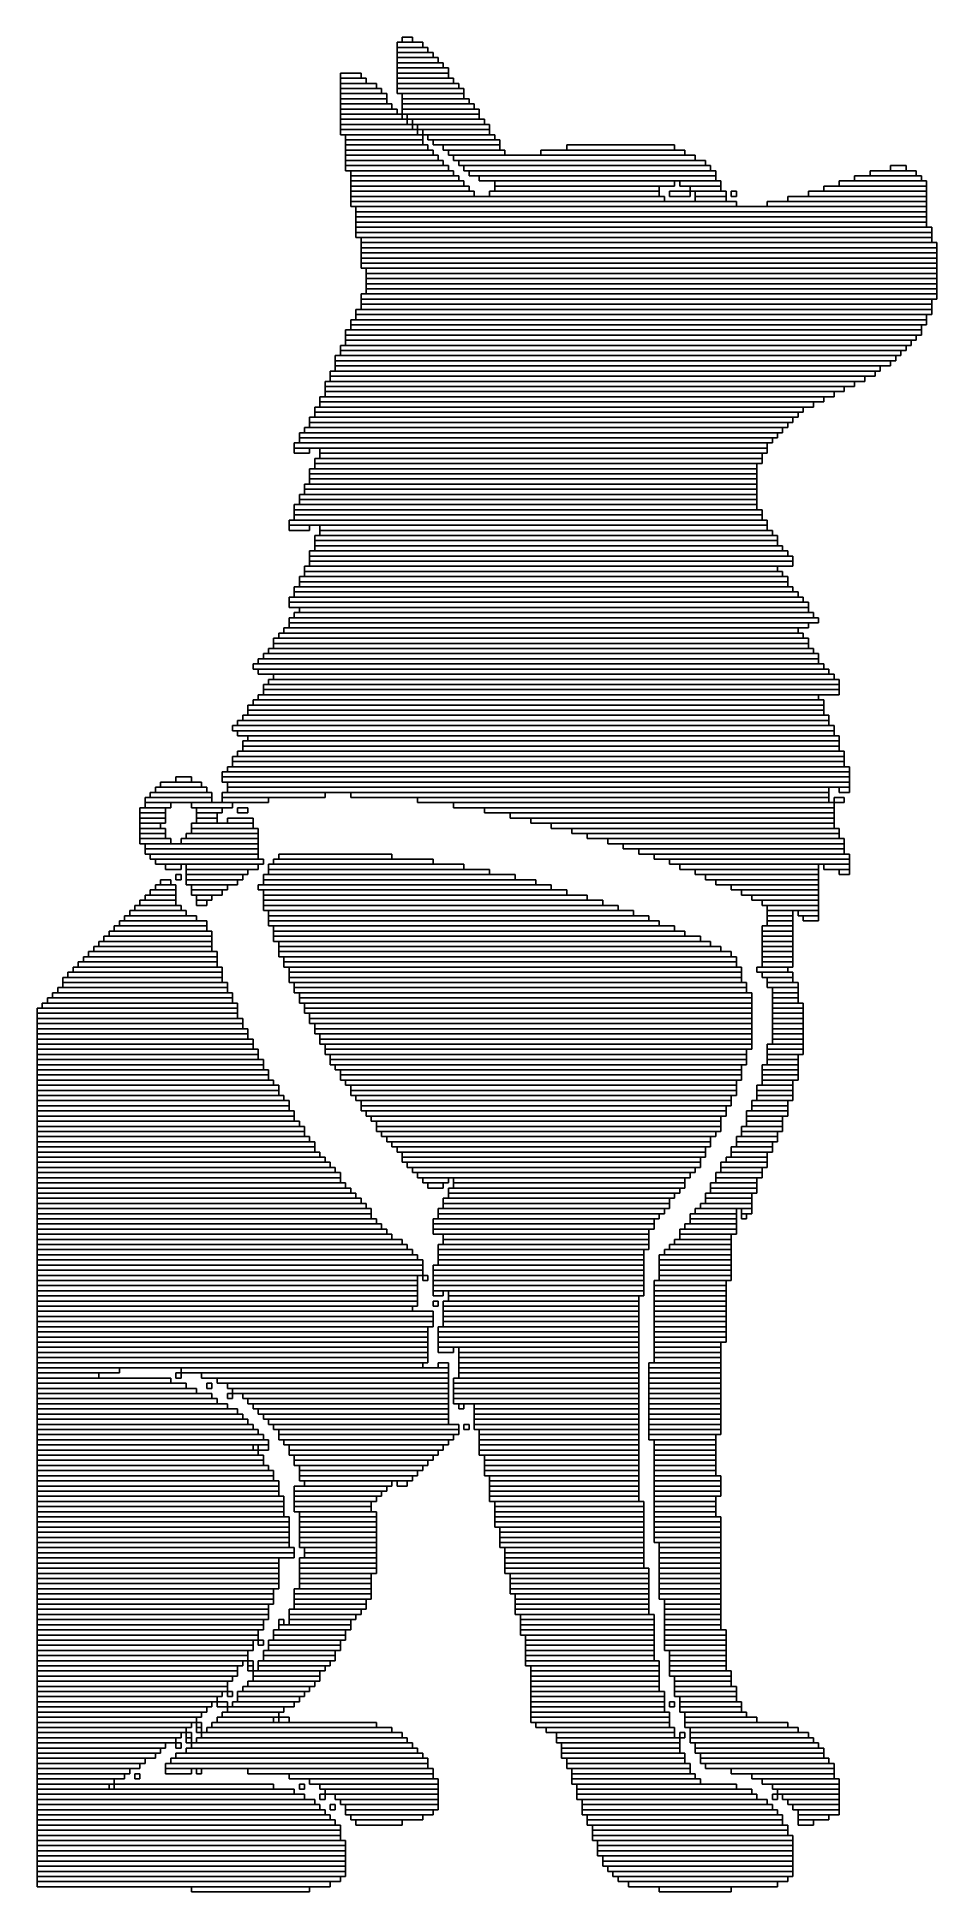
# Model space of a CAD drawing. Extents: x 414 to 589, y 325 to 686.
import ezdxf

# ---------------------------------------------------------------- set-up
doc = ezdxf.new("R2010")
doc.units = 0

msp = doc.modelspace()

# ---------------------------------------------------------------- linework, layer by layer
for p, q in [((485, 686), (487, 686)), ((485, 685), (485, 686)), ((487, 686), (487, 685)), ((484, 685), (489, 685)), ((484, 684), (484, 685)), ((489, 684), (484, 684)), ((484, 684), (490, 684)), ((484, 683), (484, 684)), ((490, 683), (484, 683)), ((484, 683), (491, 683)), ((484, 682), (484, 683)), ((487, 685), (485, 685)), ((489, 685), (489, 684)), ((490, 684), (490, 683)), ((491, 683), (491, 682)), ((473, 679), (477, 679)), ((473, 678), (473, 679)), ((477, 679), (477, 678)), ((491, 682), (484, 682)), ((484, 682), (492, 682)), ((484, 681), (484, 682)), ((492, 681), (484, 681)), ((484, 681), (493, 681)), ((484, 680), (484, 681)), ((493, 680), (484, 680)), ((484, 680), (494, 680)), ((484, 679), (484, 680)), ((494, 679), (484, 679)), ((484, 679), (494, 679)), ((484, 678), (484, 679)), ((492, 682), (492, 681)), ((493, 681), (493, 680)), ((494, 680), (494, 679)), ((494, 679), (494, 678)), ((477, 678), (473, 678)), ((473, 678), (478, 678)), ((473, 677), (473, 678)), ((478, 677), (473, 677)), ((473, 677), (480, 677)), ((473, 676), (473, 677)), ((480, 676), (473, 676)), ((473, 676), (481, 676)), ((473, 675), (473, 676)), ((478, 678), (478, 677)), ((480, 677), (480, 676)), ((481, 676), (481, 675)), ((494, 678), (484, 678)), ((484, 678), (495, 678)), ((484, 677), (484, 678)), ((495, 677), (484, 677)), ((484, 677), (496, 677)), ((484, 676), (484, 677)), ((496, 676), (484, 676)), ((484, 676), (497, 676)), ((484, 675), (484, 676)), ((495, 678), (495, 677)), ((496, 677), (496, 676)), ((497, 676), (497, 675)), ((481, 675), (473, 675)), ((473, 675), (482, 675)), ((473, 674), (473, 675)), ((482, 674), (473, 674)), ((473, 674), (482, 674)), ((473, 673), (473, 674)), ((482, 673), (473, 673)), ((473, 673), (483, 673)), ((473, 672), (473, 673)), ((483, 672), (473, 672)), ((473, 672), (484, 672)), ((473, 671), (473, 672)), ((482, 675), (482, 674)), ((482, 674), (482, 673)), ((483, 673), (483, 672)), ((497, 675), (484, 675)), ((484, 672), (484, 671)), ((485, 675), (497, 675)), ((485, 674), (485, 675)), ((497, 674), (485, 674)), ((485, 674), (498, 674)), ((485, 673), (485, 674)), ((498, 673), (485, 673)), ((485, 673), (499, 673)), ((485, 672), (485, 673)), ((499, 672), (485, 672)), ((485, 672), (500, 672)), ((485, 671), (485, 672)), ((497, 675), (497, 674)), ((498, 674), (498, 673)), ((499, 673), (499, 672)), ((500, 672), (500, 671)), ((484, 671), (473, 671)), ((473, 671), (485, 671)), ((473, 670), (473, 671)), ((485, 670), (473, 670)), ((473, 670), (486, 670)), ((473, 669), (473, 670)), ((486, 669), (473, 669)), ((473, 669), (487, 669)), ((473, 668), (473, 669)), ((487, 668), (473, 668)), ((473, 668), (488, 668)), ((473, 667), (473, 668)), ((500, 671), (485, 671)), ((485, 671), (485, 670)), ((486, 671), (500, 671)), ((486, 670), (486, 671)), ((500, 670), (486, 670)), ((486, 670), (486, 669)), ((487, 670), (501, 670)), ((487, 669), (487, 670)), ((501, 669), (487, 669)), ((487, 669), (487, 668)), ((488, 669), (502, 669)), ((488, 668), (488, 669)), ((502, 668), (488, 668)), ((488, 668), (488, 667)), ((489, 668), (502, 668)), ((489, 667), (489, 668)), ((500, 671), (500, 670)), ((501, 670), (501, 669)), ((502, 669), (502, 668)), ((502, 668), (502, 667)), ((488, 667), (473, 667)), ((474, 667), (489, 667)), ((474, 666), (474, 667)), ((489, 666), (474, 666)), ((474, 666), (489, 666)), ((474, 665), (474, 666)), ((489, 665), (474, 665)), ((474, 665), (490, 665)), ((474, 664), (474, 665)), ((502, 667), (489, 667)), ((489, 667), (489, 666)), ((489, 666), (489, 665)), ((490, 667), (503, 667)), ((490, 666), (490, 667)), ((503, 666), (490, 666)), ((490, 665), (490, 664)), ((491, 666), (504, 666)), ((491, 665), (491, 666)), ((504, 665), (491, 665)), ((493, 665), (504, 665)), ((493, 664), (493, 665)), ((503, 667), (503, 666)), ((504, 666), (504, 665)), ((504, 665), (504, 664)), ((517, 665), (538, 665)), ((517, 664), (517, 665)), ((538, 665), (538, 664)), ((490, 664), (474, 664)), ((474, 664), (491, 664)), ((474, 663), (474, 664)), ((491, 663), (474, 663)), ((474, 663), (492, 663)), ((474, 662), (474, 663)), ((492, 662), (474, 662)), ((474, 662), (493, 662)), ((474, 661), (474, 662)), ((493, 661), (474, 661)), ((474, 661), (494, 661)), ((474, 660), (474, 661)), ((491, 664), (491, 663)), ((492, 663), (492, 662)), ((504, 664), (493, 664)), ((493, 662), (493, 661)), ((494, 664), (505, 664)), ((494, 663), (494, 664)), ((505, 663), (494, 663)), ((494, 661), (494, 660)), ((495, 663), (542, 663)), ((495, 662), (495, 663)), ((542, 662), (495, 662)), ((496, 662), (544, 662)), ((496, 661), (496, 662)), ((544, 661), (496, 661)), ((497, 661), (545, 661)), ((497, 660), (497, 661)), ((505, 664), (505, 663)), ((512, 664), (540, 664)), ((512, 663), (512, 664)), ((540, 663), (512, 663)), ((538, 664), (517, 664)), ((540, 664), (540, 663)), ((542, 663), (542, 662)), ((544, 662), (544, 661)), ((545, 661), (545, 660)), ((580, 661), (583, 661)), ((580, 660), (580, 661)), ((583, 661), (583, 660)), ((494, 660), (474, 660)), ((475, 660), (495, 660)), ((475, 659), (475, 660)), ((495, 659), (475, 659)), ((475, 659), (496, 659)), ((475, 658), (475, 659)), ((496, 658), (475, 658)), ((475, 658), (497, 658)), ((475, 657), (475, 658)), ((495, 660), (495, 659)), ((496, 659), (496, 658)), ((545, 660), (497, 660)), ((497, 658), (497, 657)), ((498, 660), (546, 660)), ((498, 659), (498, 660)), ((546, 659), (498, 659)), ((500, 659), (546, 659)), ((500, 658), (500, 659)), ((546, 658), (500, 658)), ((503, 658), (538, 658)), ((503, 657), (503, 658)), ((538, 658), (538, 657)), ((539, 658), (547, 658)), ((539, 657), (539, 658)), ((546, 660), (546, 659)), ((546, 659), (546, 658)), ((547, 658), (547, 657)), ((570, 658), (587, 658)), ((570, 657), (570, 658)), ((573, 659), (586, 659)), ((573, 658), (573, 659)), ((586, 658), (573, 658)), ((576, 660), (585, 660)), ((576, 659), (576, 660)), ((585, 659), (576, 659)), ((583, 660), (580, 660)), ((585, 660), (585, 659)), ((586, 659), (586, 658)), ((587, 658), (587, 657)), ((497, 657), (475, 657)), ((475, 657), (498, 657)), ((475, 656), (475, 657)), ((498, 656), (475, 656)), ((475, 656), (499, 656)), ((475, 655), (475, 656)), ((499, 655), (475, 655)), ((475, 655), (536, 655)), ((475, 654), (475, 655)), ((536, 654), (475, 654)), ((475, 654), (550, 654)), ((475, 653), (475, 654)), ((498, 657), (498, 656)), ((499, 656), (499, 655)), ((502, 656), (535, 656)), ((502, 655), (502, 656)), ((535, 655), (502, 655)), ((538, 657), (503, 657)), ((503, 657), (535, 657)), ((503, 656), (503, 657)), ((535, 656), (503, 656)), ((535, 657), (535, 656)), ((535, 656), (535, 655)), ((536, 655), (536, 654)), ((537, 656), (541, 656)), ((537, 655), (537, 656)), ((541, 655), (537, 655)), ((547, 657), (539, 657)), ((541, 657), (547, 657)), ((541, 656), (541, 657)), ((547, 656), (541, 656)), ((541, 656), (541, 655)), ((542, 656), (548, 656)), ((542, 655), (542, 656)), ((548, 655), (542, 655)), ((542, 655), (548, 655)), ((542, 654), (542, 655)), ((548, 654), (542, 654)), ((547, 657), (547, 656)), ((548, 656), (548, 655)), ((548, 655), (548, 654)), ((549, 656), (550, 656)), ((549, 655), (549, 656)), ((550, 655), (549, 655)), ((550, 656), (550, 655)), ((550, 654), (550, 653)), ((556, 654), (587, 654)), ((556, 653), (556, 654)), ((560, 655), (587, 655)), ((560, 654), (560, 655)), ((587, 654), (560, 654)), ((564, 656), (587, 656)), ((564, 655), (564, 656)), ((587, 655), (564, 655)), ((567, 657), (587, 657)), ((567, 656), (567, 657)), ((587, 656), (567, 656)), ((587, 657), (570, 657)), ((587, 657), (587, 656)), ((587, 656), (587, 655)), ((587, 655), (587, 654)), ((587, 654), (587, 653)), ((550, 653), (475, 653)), ((476, 653), (587, 653)), ((476, 652), (476, 653)), ((587, 652), (476, 652)), ((476, 652), (587, 652)), ((476, 651), (476, 652)), ((587, 651), (476, 651)), ((476, 651), (587, 651)), ((476, 650), (476, 651)), ((587, 650), (476, 650)), ((476, 650), (587, 650)), ((476, 649), (476, 650)), ((587, 653), (556, 653)), ((587, 653), (587, 652)), ((587, 652), (587, 651)), ((587, 651), (587, 650)), ((587, 650), (587, 649)), ((587, 649), (476, 649)), ((476, 649), (588, 649)), ((476, 648), (476, 649)), ((588, 648), (476, 648)), ((476, 648), (588, 648)), ((476, 647), (476, 648)), ((588, 647), (476, 647)), ((477, 647), (588, 647)), ((477, 646), (477, 647)), ((588, 649), (588, 648)), ((588, 648), (588, 647)), ((588, 647), (588, 646)), ((588, 646), (477, 646)), ((477, 646), (589, 646)), ((477, 645), (477, 646)), ((589, 645), (477, 645)), ((477, 645), (589, 645)), ((477, 644), (477, 645)), ((589, 644), (477, 644)), ((477, 644), (589, 644)), ((477, 643), (477, 644)), ((589, 643), (477, 643)), ((477, 643), (589, 643)), ((477, 642), (477, 643)), ((589, 646), (589, 645)), ((589, 645), (589, 644)), ((589, 644), (589, 643)), ((589, 643), (589, 642)), ((589, 642), (477, 642)), ((477, 642), (589, 642)), ((477, 641), (477, 642)), ((589, 641), (477, 641)), ((478, 641), (589, 641)), ((478, 640), (478, 641)), ((589, 640), (478, 640)), ((478, 640), (589, 640)), ((478, 639), (478, 640)), ((589, 639), (478, 639)), ((478, 639), (589, 639)), ((478, 638), (478, 639)), ((589, 642), (589, 641)), ((589, 641), (589, 640)), ((589, 640), (589, 639)), ((589, 639), (589, 638)), ((477, 636), (589, 636)), ((477, 635), (477, 636)), ((589, 638), (478, 638)), ((478, 638), (589, 638)), ((478, 637), (478, 638)), ((589, 637), (478, 637)), ((478, 637), (589, 637)), ((478, 636), (478, 637)), ((589, 636), (478, 636)), ((589, 638), (589, 637)), ((589, 637), (589, 636)), ((589, 636), (589, 635)), ((476, 633), (588, 633)), ((476, 632), (476, 633)), ((588, 632), (476, 632)), ((476, 632), (587, 632)), ((476, 631), (476, 632)), ((589, 635), (477, 635)), ((477, 635), (588, 635)), ((477, 634), (477, 635)), ((588, 634), (477, 634)), ((477, 634), (588, 634)), ((477, 633), (477, 634)), ((588, 633), (477, 633)), ((587, 632), (587, 631)), ((588, 635), (588, 634)), ((588, 634), (588, 633)), ((588, 633), (588, 632)), ((474, 629), (586, 629)), ((474, 628), (474, 629)), ((475, 631), (587, 631)), ((475, 630), (475, 631)), ((587, 630), (475, 630)), ((475, 630), (586, 630)), ((475, 629), (475, 630)), ((586, 629), (475, 629)), ((587, 631), (476, 631)), ((586, 630), (586, 629)), ((586, 629), (586, 628)), ((587, 631), (587, 630)), ((473, 626), (583, 626)), ((473, 625), (473, 626)), ((583, 625), (473, 625)), ((473, 625), (582, 625)), ((473, 624), (473, 625)), ((586, 628), (474, 628)), ((474, 628), (585, 628)), ((474, 627), (474, 628)), ((585, 627), (474, 627)), ((474, 627), (584, 627)), ((474, 626), (474, 627)), ((584, 626), (474, 626)), ((582, 625), (582, 624)), ((583, 626), (583, 625)), ((584, 627), (584, 626)), ((585, 628), (585, 627)), ((471, 621), (577, 621)), ((471, 620), (471, 621)), ((472, 624), (581, 624)), ((472, 623), (472, 624)), ((581, 623), (472, 623)), ((472, 623), (580, 623)), ((472, 622), (472, 623)), ((580, 622), (472, 622)), ((472, 622), (578, 622)), ((472, 621), (472, 622)), ((578, 621), (472, 621)), ((582, 624), (473, 624)), ((577, 621), (577, 620)), ((578, 622), (578, 621)), ((580, 623), (580, 622)), ((581, 624), (581, 623)), ((470, 619), (573, 619)), ((470, 618), (470, 619)), ((573, 618), (470, 618)), ((470, 618), (571, 618)), ((470, 617), (470, 618)), ((577, 620), (471, 620)), ((471, 620), (575, 620)), ((471, 619), (471, 620)), ((575, 619), (471, 619)), ((571, 618), (571, 617)), ((573, 619), (573, 618)), ((575, 620), (575, 619)), ((468, 614), (563, 614)), ((468, 613), (468, 614)), ((469, 616), (567, 616)), ((469, 615), (469, 616)), ((567, 615), (469, 615)), ((469, 615), (565, 615)), ((469, 614), (469, 615)), ((565, 614), (469, 614)), ((571, 617), (470, 617)), ((470, 617), (569, 617)), ((470, 616), (470, 617)), ((569, 616), (470, 616)), ((563, 614), (563, 613)), ((565, 615), (565, 614)), ((567, 616), (567, 615)), ((569, 617), (569, 616)), ((467, 612), (561, 612)), ((467, 611), (467, 612)), ((561, 611), (467, 611)), ((467, 611), (560, 611)), ((467, 610), (467, 611)), ((563, 613), (468, 613)), ((468, 613), (562, 613)), ((468, 612), (468, 613)), ((562, 612), (468, 612)), ((560, 611), (560, 610)), ((561, 612), (561, 611)), ((562, 613), (562, 612)), ((464, 607), (556, 607)), ((464, 606), (464, 607)), ((465, 609), (558, 609)), ((465, 608), (465, 609)), ((558, 608), (465, 608)), ((465, 608), (557, 608)), ((465, 607), (465, 608)), ((557, 607), (465, 607)), ((466, 610), (559, 610)), ((466, 609), (466, 610)), ((559, 609), (466, 609)), ((560, 610), (467, 610)), ((556, 607), (556, 606)), ((557, 608), (557, 607)), ((558, 609), (558, 608)), ((559, 610), (559, 609)), ((556, 606), (464, 606)), ((464, 606), (467, 606)), ((464, 605), (464, 606)), ((467, 605), (464, 605)), ((467, 606), (467, 605)), ((468, 604), (555, 604)), ((468, 603), (468, 604)), ((555, 603), (468, 603)), ((468, 603), (554, 603)), ((468, 602), (468, 603)), ((469, 606), (556, 606)), ((469, 605), (469, 606)), ((556, 605), (469, 605)), ((469, 605), (555, 605)), ((469, 604), (469, 605)), ((555, 604), (469, 604)), ((554, 603), (554, 602)), ((555, 605), (555, 604)), ((555, 604), (555, 603)), ((556, 606), (556, 605)), ((467, 602), (554, 602)), ((467, 601), (467, 602)), ((554, 601), (467, 601)), ((467, 601), (554, 601)), ((467, 600), (467, 601)), ((554, 600), (467, 600)), ((467, 600), (554, 600)), ((467, 599), (467, 600)), ((554, 602), (468, 602)), ((554, 602), (554, 601)), ((554, 601), (554, 600)), ((554, 600), (554, 599)), ((465, 597), (554, 597)), ((465, 596), (465, 597)), ((554, 596), (465, 596)), ((465, 596), (554, 596)), ((465, 595), (465, 596)), ((466, 599), (554, 599)), ((466, 598), (466, 599)), ((554, 598), (466, 598)), ((466, 598), (554, 598)), ((466, 597), (466, 598)), ((554, 597), (466, 597)), ((554, 599), (467, 599)), ((554, 599), (554, 598)), ((554, 598), (554, 597)), ((554, 597), (554, 596)), ((554, 596), (554, 595)), ((464, 595), (554, 595)), ((464, 594), (464, 595)), ((554, 594), (464, 594)), ((464, 594), (555, 594)), ((464, 593), (464, 594)), ((555, 593), (464, 593)), ((464, 593), (555, 593)), ((464, 592), (464, 593)), ((554, 595), (465, 595)), ((554, 595), (554, 594)), ((555, 594), (555, 593)), ((555, 593), (555, 592)), ((463, 592), (556, 592)), ((463, 591), (463, 592)), ((556, 591), (463, 591)), ((463, 591), (467, 591)), ((463, 590), (463, 591)), ((467, 590), (463, 590)), ((555, 592), (464, 592)), ((467, 591), (467, 590)), ((468, 589), (558, 589)), ((468, 588), (468, 589)), ((469, 591), (556, 591)), ((469, 590), (469, 591)), ((556, 590), (469, 590)), ((469, 590), (557, 590)), ((469, 589), (469, 590)), ((557, 589), (469, 589)), ((556, 592), (556, 591)), ((556, 591), (556, 590)), ((557, 590), (557, 589)), ((558, 589), (558, 588)), ((467, 586), (560, 586)), ((467, 585), (467, 586)), ((560, 585), (467, 585)), ((467, 585), (561, 585)), ((467, 584), (467, 585)), ((558, 588), (468, 588)), ((468, 588), (558, 588)), ((468, 587), (468, 588)), ((558, 587), (468, 587)), ((468, 587), (559, 587)), ((468, 586), (468, 587)), ((559, 586), (468, 586)), ((558, 588), (558, 587)), ((559, 587), (559, 586)), ((560, 586), (560, 585)), ((561, 585), (561, 584)), ((466, 583), (558, 583)), ((466, 582), (466, 583)), ((558, 582), (466, 582)), ((466, 582), (559, 582)), ((466, 581), (466, 582)), ((561, 584), (467, 584)), ((467, 584), (561, 584)), ((467, 583), (467, 584)), ((561, 583), (467, 583)), ((558, 583), (558, 582)), ((559, 582), (559, 581)), ((561, 584), (561, 583)), ((464, 579), (561, 579)), ((464, 578), (464, 579)), ((561, 578), (464, 578)), ((464, 578), (562, 578)), ((464, 577), (464, 578)), ((465, 581), (560, 581)), ((465, 580), (465, 581)), ((560, 580), (465, 580)), ((465, 580), (560, 580)), ((465, 579), (465, 580)), ((560, 579), (465, 579)), ((559, 581), (466, 581)), ((560, 581), (560, 580)), ((560, 580), (560, 579)), ((561, 579), (561, 578)), ((562, 578), (562, 577)), ((463, 577), (563, 577)), ((463, 576), (463, 577)), ((563, 576), (463, 576)), ((463, 576), (564, 576)), ((463, 575), (463, 576)), ((564, 575), (463, 575)), ((562, 577), (464, 577)), ((464, 574), (565, 574)), ((464, 573), (464, 574)), ((465, 575), (564, 575)), ((465, 574), (465, 575)), ((564, 574), (465, 574)), ((563, 577), (563, 576)), ((564, 576), (564, 575)), ((564, 575), (564, 574)), ((565, 574), (565, 573)), ((462, 571), (562, 571)), ((462, 570), (462, 571)), ((463, 573), (566, 573)), ((463, 572), (463, 573)), ((566, 572), (463, 572)), ((463, 572), (564, 572)), ((463, 571), (463, 572)), ((564, 571), (463, 571)), ((565, 573), (464, 573)), ((562, 571), (562, 570)), ((564, 572), (564, 571)), ((566, 573), (566, 572)), ((459, 567), (565, 567)), ((459, 566), (459, 567)), ((460, 569), (564, 569)), ((460, 568), (460, 569)), ((564, 568), (460, 568)), ((460, 568), (564, 568)), ((460, 567), (460, 568)), ((564, 567), (460, 567)), ((461, 570), (563, 570)), ((461, 569), (461, 570)), ((563, 569), (461, 569)), ((562, 570), (462, 570)), ((563, 570), (563, 569)), ((564, 569), (564, 568)), ((564, 568), (564, 567)), ((565, 567), (565, 566)), ((456, 564), (567, 564)), ((456, 563), (456, 564)), ((457, 565), (566, 565)), ((457, 564), (457, 565)), ((566, 564), (457, 564)), ((458, 566), (566, 566)), ((458, 565), (458, 566)), ((566, 565), (458, 565)), ((565, 566), (459, 566)), ((566, 566), (566, 565)), ((566, 565), (566, 564)), ((567, 564), (567, 563)), ((567, 563), (456, 563)), ((457, 563), (568, 563)), ((457, 562), (457, 563)), ((568, 562), (457, 562)), ((458, 560), (570, 560)), ((458, 559), (458, 560)), ((459, 561), (570, 561)), ((459, 560), (459, 561)), ((570, 560), (459, 560)), ((460, 562), (569, 562)), ((460, 561), (460, 562)), ((569, 561), (460, 561)), ((568, 563), (568, 562)), ((569, 562), (569, 561)), ((570, 561), (570, 560)), ((570, 560), (570, 559)), ((455, 556), (567, 556)), ((455, 555), (455, 556)), ((456, 557), (567, 557)), ((456, 556), (456, 557)), ((567, 556), (456, 556)), ((457, 558), (566, 558)), ((457, 557), (457, 558)), ((566, 557), (457, 557)), ((570, 559), (458, 559)), ((458, 559), (570, 559)), ((458, 558), (458, 559)), ((570, 558), (458, 558)), ((566, 558), (566, 557)), ((567, 557), (567, 556)), ((567, 556), (567, 555)), ((570, 559), (570, 558)), ((453, 553), (568, 553)), ((453, 552), (453, 553)), ((454, 554), (568, 554)), ((454, 553), (454, 554)), ((568, 553), (454, 553)), ((567, 555), (455, 555)), ((455, 555), (567, 555)), ((455, 554), (455, 555)), ((567, 554), (455, 554)), ((567, 555), (567, 554)), ((568, 554), (568, 553)), ((568, 553), (568, 552)), ((452, 552), (569, 552)), ((452, 551), (452, 552)), ((569, 551), (452, 551)), ((568, 552), (453, 552)), ((453, 551), (569, 551)), ((453, 550), (453, 551)), ((569, 550), (453, 550)), ((454, 549), (570, 549)), ((454, 548), (454, 549)), ((455, 550), (570, 550)), ((455, 549), (455, 550)), ((570, 549), (455, 549)), ((569, 552), (569, 551)), ((569, 551), (569, 550)), ((570, 550), (570, 549)), ((570, 549), (570, 548)), ((452, 546), (571, 546)), ((452, 545), (452, 546)), ((453, 547), (571, 547)), ((453, 546), (453, 547)), ((571, 546), (453, 546)), ((570, 548), (454, 548)), ((454, 548), (570, 548)), ((454, 547), (454, 548)), ((570, 547), (454, 547)), ((570, 548), (570, 547)), ((571, 547), (571, 546)), ((571, 546), (571, 545)), ((441, 542), (444, 542)), ((441, 541), (441, 542)), ((444, 542), (444, 541)), ((450, 543), (572, 543)), ((450, 542), (450, 543)), ((572, 542), (450, 542)), ((450, 542), (572, 542)), ((450, 541), (450, 542)), ((451, 544), (572, 544)), ((451, 543), (451, 544)), ((572, 543), (451, 543)), ((571, 545), (452, 545)), ((452, 545), (571, 545)), ((452, 544), (452, 545)), ((571, 544), (452, 544)), ((571, 545), (571, 544)), ((572, 544), (572, 543)), ((572, 543), (572, 542)), ((572, 542), (572, 541)), ((435, 538), (448, 538)), ((435, 537), (435, 538)), ((436, 539), (448, 539)), ((436, 538), (436, 539)), ((448, 538), (436, 538)), ((437, 540), (447, 540)), ((437, 539), (437, 540)), ((447, 539), (437, 539)), ((438, 541), (446, 541)), ((438, 540), (438, 541)), ((446, 540), (438, 540)), ((444, 541), (441, 541)), ((446, 541), (446, 540)), ((447, 540), (447, 539)), ((448, 539), (448, 538)), ((448, 538), (448, 537)), ((572, 541), (450, 541)), ((450, 539), (470, 539)), ((450, 538), (450, 539)), ((470, 538), (450, 538)), ((450, 538), (459, 538)), ((450, 537), (450, 538)), ((451, 541), (572, 541)), ((451, 540), (451, 541)), ((572, 540), (451, 540)), ((451, 540), (568, 540)), ((451, 539), (451, 540)), ((568, 539), (451, 539)), ((459, 538), (459, 537)), ((470, 539), (470, 538)), ((475, 539), (568, 539)), ((475, 538), (475, 539)), ((568, 538), (475, 538)), ((488, 538), (568, 538)), ((488, 537), (488, 538)), ((568, 540), (568, 539)), ((568, 539), (568, 538)), ((568, 538), (568, 537)), ((569, 538), (571, 538)), ((569, 537), (569, 538)), ((570, 540), (572, 540)), ((570, 539), (570, 540)), ((572, 539), (570, 539)), ((571, 538), (571, 537)), ((572, 541), (572, 540)), ((572, 540), (572, 539)), ((434, 536), (439, 536)), ((434, 535), (434, 536)), ((439, 535), (434, 535)), ((434, 535), (439, 535)), ((434, 534), (434, 535)), ((448, 537), (435, 537)), ((435, 537), (440, 537)), ((435, 536), (435, 537)), ((440, 536), (435, 536)), ((439, 536), (439, 535)), ((439, 535), (439, 534)), ((440, 537), (440, 536)), ((444, 537), (452, 537)), ((444, 536), (444, 537)), ((452, 536), (444, 536)), ((445, 536), (450, 536)), ((445, 535), (445, 536)), ((450, 535), (445, 535)), ((445, 535), (449, 535)), ((445, 534), (445, 535)), ((449, 535), (449, 534)), ((459, 537), (450, 537)), ((450, 536), (450, 535)), ((452, 537), (452, 536)), ((453, 536), (455, 536)), ((453, 535), (453, 536)), ((455, 535), (453, 535)), ((455, 536), (455, 535)), ((568, 537), (488, 537)), ((495, 537), (569, 537)), ((495, 536), (495, 537)), ((569, 536), (495, 536)), ((501, 536), (569, 536)), ((501, 535), (501, 536)), ((569, 535), (501, 535)), ((506, 535), (569, 535)), ((506, 534), (506, 535)), ((571, 537), (569, 537)), ((569, 537), (569, 536)), ((569, 536), (569, 535)), ((569, 535), (569, 534)), ((439, 534), (434, 534)), ((434, 534), (439, 534)), ((434, 533), (434, 534)), ((439, 533), (434, 533)), ((434, 533), (438, 533)), ((434, 532), (434, 533)), ((438, 532), (434, 532)), ((434, 532), (439, 532)), ((434, 531), (434, 532)), ((439, 531), (434, 531)), ((434, 531), (439, 531)), ((434, 530), (434, 531)), ((438, 533), (438, 532)), ((439, 534), (439, 533)), ((439, 532), (439, 531)), ((439, 531), (439, 530)), ((443, 531), (457, 531)), ((443, 530), (443, 531)), ((444, 533), (456, 533)), ((444, 532), (444, 533)), ((456, 532), (444, 532)), ((444, 532), (457, 532)), ((444, 531), (444, 532)), ((457, 531), (444, 531)), ((449, 534), (445, 534)), ((445, 534), (449, 534)), ((445, 533), (445, 534)), ((449, 533), (445, 533)), ((449, 534), (449, 533)), ((451, 534), (456, 534)), ((451, 533), (451, 534)), ((456, 533), (451, 533)), ((456, 534), (456, 533)), ((456, 533), (456, 532)), ((457, 532), (457, 531)), ((457, 531), (457, 530)), ((569, 534), (506, 534)), ((510, 534), (569, 534)), ((510, 533), (510, 534)), ((569, 533), (510, 533)), ((514, 533), (569, 533)), ((514, 532), (514, 533)), ((569, 532), (514, 532)), ((518, 532), (570, 532)), ((518, 531), (518, 532)), ((570, 531), (518, 531)), ((521, 531), (570, 531)), ((521, 530), (521, 531)), ((569, 534), (569, 533)), ((569, 533), (569, 532)), ((570, 532), (570, 531)), ((570, 531), (570, 530)), ((439, 530), (434, 530)), ((434, 530), (440, 530)), ((434, 529), (434, 530)), ((440, 529), (434, 529)), ((435, 529), (457, 529)), ((435, 528), (435, 529)), ((457, 528), (435, 528)), ((435, 528), (457, 528)), ((435, 527), (435, 528)), ((440, 530), (440, 529)), ((442, 530), (457, 530)), ((442, 529), (442, 530)), ((457, 529), (442, 529)), ((457, 530), (443, 530)), ((457, 530), (457, 529)), ((457, 529), (457, 528)), ((457, 528), (457, 527)), ((570, 530), (521, 530)), ((525, 530), (571, 530)), ((525, 529), (525, 530)), ((571, 529), (525, 529)), ((528, 529), (571, 529)), ((528, 528), (528, 529)), ((571, 528), (528, 528)), ((531, 528), (571, 528)), ((531, 527), (531, 528)), ((571, 530), (571, 529)), ((571, 529), (571, 528)), ((571, 528), (571, 527)), ((457, 527), (435, 527)), ((436, 527), (457, 527)), ((436, 526), (436, 527)), ((457, 526), (436, 526)), ((437, 526), (458, 526)), ((437, 525), (437, 526)), ((458, 525), (437, 525)), ((439, 525), (442, 525)), ((439, 524), (439, 525)), ((442, 524), (439, 524)), ((442, 525), (442, 524)), ((443, 525), (457, 525)), ((443, 524), (443, 525)), ((457, 524), (443, 524)), ((443, 524), (455, 524)), ((443, 523), (443, 524)), ((455, 524), (455, 523)), ((457, 527), (457, 526)), ((457, 525), (457, 524)), ((458, 526), (458, 525)), ((459, 525), (497, 525)), ((459, 524), (459, 525)), ((497, 524), (459, 524)), ((459, 524), (502, 524)), ((459, 523), (459, 524)), ((460, 526), (491, 526)), ((460, 525), (460, 526)), ((491, 525), (460, 525)), ((461, 527), (483, 527)), ((461, 526), (461, 527)), ((483, 526), (461, 526)), ((483, 527), (483, 526)), ((491, 526), (491, 525)), ((497, 525), (497, 524)), ((502, 524), (502, 523)), ((571, 527), (531, 527)), ((534, 527), (572, 527)), ((534, 526), (534, 527)), ((572, 526), (534, 526)), ((537, 526), (572, 526)), ((537, 525), (537, 526)), ((572, 525), (537, 525)), ((539, 525), (566, 525)), ((539, 524), (539, 525)), ((566, 524), (539, 524)), ((542, 524), (566, 524)), ((542, 523), (542, 524)), ((566, 525), (566, 524)), ((566, 524), (566, 523)), ((567, 525), (572, 525)), ((567, 524), (567, 525)), ((572, 524), (567, 524)), ((570, 524), (572, 524)), ((570, 523), (570, 524)), ((572, 527), (572, 526)), ((572, 526), (572, 525)), ((572, 525), (572, 524)), ((572, 524), (572, 523)), ((436, 520), (441, 520)), ((436, 519), (436, 520)), ((437, 521), (441, 521)), ((437, 520), (437, 521)), ((441, 520), (437, 520)), ((438, 522), (440, 522)), ((438, 521), (438, 522)), ((440, 521), (438, 521)), ((440, 522), (440, 521)), ((441, 523), (442, 523)), ((441, 522), (441, 523)), ((442, 522), (441, 522)), ((441, 521), (441, 520)), ((441, 520), (441, 519)), ((442, 523), (442, 522)), ((455, 523), (443, 523)), ((443, 523), (454, 523)), ((443, 522), (443, 523)), ((454, 522), (443, 522)), ((443, 522), (453, 522)), ((443, 521), (443, 522)), ((453, 521), (443, 521)), ((444, 521), (451, 521)), ((444, 520), (444, 521)), ((451, 520), (444, 520)), ((444, 520), (450, 520)), ((444, 519), (444, 520)), ((450, 520), (450, 519)), ((451, 521), (451, 520)), ((453, 522), (453, 521)), ((454, 523), (454, 522)), ((457, 521), (514, 521)), ((457, 520), (457, 521)), ((514, 520), (457, 520)), ((458, 523), (507, 523)), ((458, 522), (458, 523)), ((507, 522), (458, 522)), ((458, 522), (511, 522)), ((458, 521), (458, 522)), ((511, 521), (458, 521)), ((458, 520), (517, 520)), ((458, 519), (458, 520)), ((502, 523), (459, 523)), ((507, 523), (507, 522)), ((511, 522), (511, 521)), ((514, 521), (514, 520)), ((517, 520), (517, 519)), ((566, 523), (542, 523)), ((544, 523), (566, 523)), ((544, 522), (544, 523)), ((566, 522), (544, 522)), ((546, 522), (566, 522)), ((546, 521), (546, 522)), ((566, 521), (546, 521)), ((549, 521), (566, 521)), ((549, 520), (549, 521)), ((566, 520), (549, 520)), ((551, 520), (566, 520)), ((551, 519), (551, 520)), ((566, 523), (566, 522)), ((566, 522), (566, 521)), ((566, 521), (566, 520)), ((566, 520), (566, 519)), ((572, 523), (570, 523)), ((433, 517), (442, 517)), ((433, 516), (433, 517)), ((434, 518), (441, 518)), ((434, 517), (434, 518)), ((441, 517), (434, 517)), ((435, 519), (441, 519)), ((435, 518), (435, 519)), ((441, 518), (435, 518)), ((441, 519), (436, 519)), ((441, 519), (441, 518)), ((441, 518), (441, 517)), ((442, 517), (442, 516)), ((450, 519), (444, 519)), ((445, 519), (448, 519)), ((445, 518), (445, 519)), ((448, 518), (445, 518)), ((445, 518), (447, 518)), ((445, 517), (445, 518)), ((447, 517), (445, 517)), ((447, 518), (447, 517)), ((448, 519), (448, 518)), ((517, 519), (458, 519)), ((458, 519), (521, 519)), ((458, 518), (458, 519)), ((521, 518), (458, 518)), ((458, 518), (524, 518)), ((458, 517), (458, 518)), ((524, 517), (458, 517)), ((458, 517), (527, 517)), ((458, 516), (458, 517)), ((521, 519), (521, 518)), ((524, 518), (524, 517)), ((527, 517), (527, 516)), ((566, 519), (551, 519)), ((553, 519), (566, 519)), ((553, 518), (553, 519)), ((566, 518), (553, 518)), ((555, 518), (566, 518)), ((555, 517), (555, 518)), ((566, 517), (555, 517)), ((556, 517), (566, 517)), ((556, 516), (556, 517)), ((566, 519), (566, 518)), ((566, 518), (566, 517)), ((566, 517), (566, 516)), ((429, 513), (447, 513)), ((429, 512), (429, 513)), ((430, 514), (447, 514)), ((430, 513), (430, 514)), ((447, 513), (430, 513)), ((431, 515), (445, 515)), ((431, 514), (431, 515)), ((445, 514), (431, 514)), ((432, 516), (443, 516)), ((432, 515), (432, 516)), ((443, 515), (432, 515)), ((442, 516), (433, 516)), ((443, 516), (443, 515)), ((445, 515), (445, 514)), ((447, 514), (447, 513)), ((447, 513), (447, 512)), ((527, 516), (458, 516)), ((459, 516), (530, 516)), ((459, 515), (459, 516)), ((530, 515), (459, 515)), ((459, 515), (533, 515)), ((459, 514), (459, 515)), ((533, 514), (459, 514)), ((459, 514), (535, 514)), ((459, 513), (459, 514)), ((535, 513), (459, 513)), ((460, 513), (538, 513)), ((460, 512), (460, 513)), ((530, 516), (530, 515)), ((533, 515), (533, 514)), ((535, 514), (535, 513)), ((538, 513), (538, 512)), ((555, 513), (561, 513)), ((555, 512), (555, 513)), ((566, 516), (556, 516)), ((556, 516), (561, 516)), ((556, 515), (556, 516)), ((561, 515), (556, 515)), ((556, 515), (561, 515)), ((556, 514), (556, 515)), ((561, 514), (556, 514)), ((556, 514), (561, 514)), ((556, 513), (556, 514)), ((561, 513), (556, 513)), ((561, 516), (561, 515)), ((561, 515), (561, 514)), ((561, 514), (561, 513)), ((561, 513), (561, 512)), ((562, 516), (566, 516)), ((562, 515), (562, 516)), ((566, 515), (562, 515)), ((563, 515), (566, 515)), ((563, 514), (563, 515)), ((566, 514), (563, 514)), ((566, 516), (566, 515)), ((566, 515), (566, 514)), ((426, 510), (448, 510)), ((426, 509), (426, 510)), ((427, 511), (448, 511)), ((427, 510), (427, 511)), ((448, 510), (427, 510)), ((428, 512), (448, 512)), ((428, 511), (428, 512)), ((448, 511), (428, 511)), ((447, 512), (429, 512)), ((448, 512), (448, 511)), ((448, 511), (448, 510)), ((448, 510), (448, 509)), ((538, 512), (460, 512)), ((460, 512), (540, 512)), ((460, 511), (460, 512)), ((540, 511), (460, 511)), ((460, 511), (543, 511)), ((460, 510), (460, 511)), ((543, 510), (460, 510)), ((461, 510), (545, 510)), ((461, 509), (461, 510)), ((540, 512), (540, 511)), ((543, 511), (543, 510)), ((545, 510), (545, 509)), ((561, 512), (555, 512)), ((555, 512), (561, 512)), ((555, 511), (555, 512)), ((561, 511), (555, 511)), ((555, 511), (561, 511)), ((555, 510), (555, 511)), ((561, 510), (555, 510)), ((555, 510), (561, 510)), ((555, 509), (555, 510)), ((561, 512), (561, 511)), ((561, 511), (561, 510)), ((561, 510), (561, 509)), ((422, 506), (449, 506)), ((422, 505), (422, 506)), ((423, 507), (449, 507)), ((423, 506), (423, 507)), ((449, 506), (423, 506)), ((424, 508), (449, 508)), ((424, 507), (424, 508)), ((449, 507), (424, 507)), ((425, 509), (448, 509)), ((425, 508), (425, 509)), ((448, 508), (425, 508)), ((448, 509), (426, 509)), ((448, 509), (448, 508)), ((449, 508), (449, 507)), ((449, 507), (449, 506)), ((449, 506), (449, 505)), ((545, 509), (461, 509)), ((461, 509), (547, 509)), ((461, 508), (461, 509)), ((547, 508), (461, 508)), ((461, 508), (549, 508)), ((461, 507), (461, 508)), ((549, 507), (461, 507)), ((462, 507), (550, 507)), ((462, 506), (462, 507)), ((550, 506), (462, 506)), ((462, 506), (550, 506)), ((462, 505), (462, 506)), ((547, 509), (547, 508)), ((549, 508), (549, 507)), ((550, 507), (550, 506)), ((550, 506), (550, 505)), ((561, 509), (555, 509)), ((555, 509), (561, 509)), ((555, 508), (555, 509)), ((561, 508), (555, 508)), ((555, 508), (561, 508)), ((555, 507), (555, 508)), ((561, 507), (555, 507)), ((555, 507), (561, 507)), ((555, 506), (555, 507)), ((561, 506), (555, 506)), ((555, 506), (561, 506)), ((555, 505), (555, 506)), ((561, 509), (561, 508)), ((561, 508), (561, 507)), ((561, 507), (561, 506)), ((561, 506), (561, 505)), ((419, 503), (450, 503)), ((419, 502), (419, 503)), ((450, 502), (419, 502)), ((419, 502), (451, 502)), ((419, 501), (419, 502)), ((420, 504), (450, 504)), ((420, 503), (420, 504)), ((450, 503), (420, 503)), ((421, 505), (450, 505)), ((421, 504), (421, 505)), ((450, 504), (421, 504)), ((449, 505), (422, 505)), ((450, 505), (450, 504)), ((450, 504), (450, 503)), ((450, 503), (450, 502)), ((451, 502), (451, 501)), ((550, 505), (462, 505)), ((463, 505), (551, 505)), ((463, 504), (463, 505)), ((551, 504), (463, 504)), ((463, 504), (551, 504)), ((463, 503), (463, 504)), ((551, 503), (463, 503)), ((463, 503), (551, 503)), ((463, 502), (463, 503)), ((551, 502), (463, 502)), ((464, 502), (552, 502)), ((464, 501), (464, 502)), ((551, 505), (551, 504)), ((551, 504), (551, 503)), ((551, 503), (551, 502)), ((552, 502), (552, 501)), ((554, 505), (560, 505)), ((554, 504), (554, 505)), ((560, 504), (554, 504)), ((561, 505), (555, 505)), ((555, 504), (561, 504)), ((555, 503), (555, 504)), ((561, 503), (555, 503)), ((556, 503), (561, 503)), ((556, 502), (556, 503)), ((561, 502), (556, 502)), ((556, 502), (562, 502)), ((556, 501), (556, 502)), ((560, 505), (560, 504)), ((561, 504), (561, 503)), ((561, 503), (561, 502)), ((562, 502), (562, 501)), ((416, 499), (452, 499)), ((416, 498), (416, 499)), ((417, 500), (452, 500)), ((417, 499), (417, 500)), ((452, 499), (417, 499)), ((418, 501), (451, 501)), ((418, 500), (418, 501)), ((451, 500), (418, 500)), ((451, 501), (419, 501)), ((451, 501), (451, 500)), ((452, 500), (452, 499)), ((452, 499), (452, 498)), ((552, 501), (464, 501)), ((464, 501), (552, 501)), ((464, 500), (464, 501)), ((552, 500), (464, 500)), ((465, 500), (553, 500)), ((465, 499), (465, 500)), ((553, 499), (465, 499)), ((465, 499), (553, 499)), ((465, 498), (465, 499)), ((552, 501), (552, 500)), ((553, 500), (553, 499)), ((553, 499), (553, 498)), ((562, 501), (556, 501)), ((557, 501), (562, 501)), ((557, 500), (557, 501)), ((562, 500), (557, 500)), ((557, 500), (562, 500)), ((557, 499), (557, 500)), ((562, 499), (557, 499)), ((557, 499), (562, 499)), ((557, 498), (557, 499)), ((562, 501), (562, 500)), ((562, 500), (562, 499)), ((562, 499), (562, 498)), ((414, 497), (453, 497)), ((414, 496), (414, 497)), ((453, 496), (414, 496)), ((414, 496), (453, 496)), ((414, 495), (414, 496)), ((453, 495), (414, 495)), ((414, 495), (454, 495)), ((414, 494), (414, 495)), ((415, 498), (453, 498)), ((415, 497), (415, 498)), ((453, 497), (415, 497)), ((452, 498), (416, 498)), ((453, 498), (453, 497)), ((453, 497), (453, 496)), ((453, 496), (453, 495)), ((454, 495), (454, 494)), ((553, 498), (465, 498)), ((466, 498), (553, 498)), ((466, 497), (466, 498)), ((553, 497), (466, 497)), ((466, 497), (553, 497)), ((466, 496), (466, 497)), ((553, 496), (466, 496)), ((467, 496), (553, 496)), ((467, 495), (467, 496)), ((553, 495), (467, 495)), ((467, 495), (553, 495)), ((467, 494), (467, 495)), ((553, 498), (553, 497)), ((553, 497), (553, 496)), ((553, 496), (553, 495)), ((553, 495), (553, 494)), ((562, 498), (557, 498)), ((557, 498), (563, 498)), ((557, 497), (557, 498)), ((563, 497), (557, 497)), ((557, 497), (563, 497)), ((557, 496), (557, 497)), ((563, 496), (557, 496)), ((557, 496), (563, 496)), ((557, 495), (557, 496)), ((563, 495), (557, 495)), ((557, 495), (563, 495)), ((557, 494), (557, 495)), ((563, 498), (563, 497)), ((563, 497), (563, 496)), ((563, 496), (563, 495)), ((563, 495), (563, 494)), ((454, 494), (414, 494)), ((414, 494), (454, 494)), ((414, 493), (414, 494)), ((454, 493), (414, 493)), ((414, 493), (455, 493)), ((414, 492), (414, 493)), ((455, 492), (414, 492)), ((414, 492), (455, 492)), ((414, 491), (414, 492)), ((455, 491), (414, 491)), ((414, 491), (456, 491)), ((414, 490), (414, 491)), ((454, 494), (454, 493)), ((455, 493), (455, 492)), ((455, 492), (455, 491)), ((456, 491), (456, 490)), ((553, 494), (467, 494)), ((468, 494), (553, 494)), ((468, 493), (468, 494)), ((553, 493), (468, 493)), ((468, 493), (553, 493)), ((468, 492), (468, 493)), ((553, 492), (468, 492)), ((469, 492), (553, 492)), ((469, 491), (469, 492)), ((553, 491), (469, 491)), ((469, 491), (553, 491)), ((469, 490), (469, 491)), ((553, 494), (553, 493)), ((553, 493), (553, 492)), ((553, 492), (553, 491)), ((553, 491), (553, 490)), ((563, 494), (557, 494)), ((557, 494), (563, 494)), ((557, 493), (557, 494)), ((563, 493), (557, 493)), ((557, 493), (563, 493)), ((557, 492), (557, 493)), ((563, 492), (557, 492)), ((557, 492), (563, 492)), ((557, 491), (557, 492)), ((563, 491), (557, 491)), ((557, 491), (563, 491)), ((557, 490), (557, 491)), ((563, 494), (563, 493)), ((563, 493), (563, 492)), ((563, 492), (563, 491)), ((563, 491), (563, 490)), ((456, 490), (414, 490)), ((414, 490), (456, 490)), ((414, 489), (414, 490)), ((456, 489), (414, 489)), ((414, 489), (457, 489)), ((414, 488), (414, 489)), ((457, 488), (414, 488)), ((414, 488), (457, 488)), ((414, 487), (414, 488)), ((456, 490), (456, 489)), ((457, 489), (457, 488)), ((457, 488), (457, 487)), ((553, 490), (469, 490)), ((470, 490), (553, 490)), ((470, 489), (470, 490)), ((553, 489), (470, 489)), ((470, 489), (552, 489)), ((470, 488), (470, 489)), ((552, 488), (470, 488)), ((471, 488), (552, 488)), ((471, 487), (471, 488)), ((552, 489), (552, 488)), ((552, 488), (552, 487)), ((553, 490), (553, 489)), ((556, 490), (563, 490)), ((556, 489), (556, 490)), ((563, 489), (556, 489)), ((556, 489), (563, 489)), ((556, 488), (556, 489)), ((563, 488), (556, 488)), ((556, 488), (562, 488)), ((556, 487), (556, 488)), ((563, 490), (557, 490)), ((562, 488), (562, 487)), ((563, 490), (563, 489)), ((563, 489), (563, 488)), ((457, 487), (414, 487)), ((414, 487), (458, 487)), ((414, 486), (414, 487)), ((458, 486), (414, 486)), ((414, 486), (458, 486)), ((414, 485), (414, 486)), ((458, 485), (414, 485)), ((414, 485), (459, 485)), ((414, 484), (414, 485)), ((459, 484), (414, 484)), ((414, 484), (459, 484)), ((414, 483), (414, 484)), ((458, 487), (458, 486)), ((458, 486), (458, 485)), ((459, 485), (459, 484)), ((459, 484), (459, 483)), ((552, 487), (471, 487)), ((471, 487), (552, 487)), ((471, 486), (471, 487)), ((552, 486), (471, 486)), ((472, 486), (551, 486)), ((472, 485), (472, 486)), ((551, 485), (472, 485)), ((473, 485), (551, 485)), ((473, 484), (473, 485)), ((551, 484), (473, 484)), ((473, 484), (551, 484)), ((473, 483), (473, 484)), ((551, 486), (551, 485)), ((551, 485), (551, 484)), ((551, 484), (551, 483)), ((552, 487), (552, 486)), ((555, 486), (562, 486)), ((555, 485), (555, 486)), ((562, 485), (555, 485)), ((555, 485), (562, 485)), ((555, 484), (555, 485)), ((562, 484), (555, 484)), ((555, 484), (562, 484)), ((555, 483), (555, 484)), ((562, 487), (556, 487)), ((556, 487), (562, 487)), ((556, 486), (556, 487)), ((562, 486), (556, 486)), ((562, 487), (562, 486)), ((562, 486), (562, 485)), ((562, 485), (562, 484)), ((562, 484), (562, 483)), ((459, 483), (414, 483)), ((414, 483), (460, 483)), ((414, 482), (414, 483)), ((460, 482), (414, 482)), ((414, 482), (461, 482)), ((414, 481), (414, 482)), ((461, 481), (414, 481)), ((414, 481), (461, 481)), ((414, 480), (414, 481)), ((460, 483), (460, 482)), ((461, 482), (461, 481)), ((461, 481), (461, 480)), ((551, 483), (473, 483)), ((474, 483), (550, 483)), ((474, 482), (474, 483)), ((550, 482), (474, 482)), ((475, 482), (550, 482)), ((475, 481), (475, 482)), ((550, 481), (475, 481)), ((475, 481), (550, 481)), ((475, 480), (475, 481)), ((550, 483), (550, 482)), ((550, 482), (550, 481)), ((550, 481), (550, 480)), ((554, 482), (561, 482)), ((554, 481), (554, 482)), ((561, 481), (554, 481)), ((554, 481), (561, 481)), ((554, 480), (554, 481)), ((562, 483), (555, 483)), ((555, 483), (561, 483)), ((555, 482), (555, 483)), ((561, 482), (555, 482)), ((561, 483), (561, 482)), ((561, 482), (561, 481)), ((561, 481), (561, 480)), ((461, 480), (414, 480)), ((414, 480), (462, 480)), ((414, 479), (414, 480)), ((462, 479), (414, 479)), ((414, 479), (463, 479)), ((414, 478), (414, 479)), ((463, 478), (414, 478)), ((414, 478), (463, 478)), ((414, 477), (414, 478)), ((463, 477), (414, 477)), ((414, 477), (464, 477)), ((414, 476), (414, 477)), ((462, 480), (462, 479)), ((463, 479), (463, 478)), ((463, 478), (463, 477)), ((464, 477), (464, 476)), ((550, 480), (475, 480)), ((476, 480), (549, 480)), ((476, 479), (476, 480)), ((549, 479), (476, 479)), ((477, 479), (549, 479)), ((477, 478), (477, 479)), ((549, 478), (477, 478)), ((477, 478), (548, 478)), ((477, 477), (477, 478)), ((548, 477), (477, 477)), ((478, 477), (548, 477)), ((478, 476), (478, 477)), ((548, 478), (548, 477)), ((548, 477), (548, 476)), ((549, 480), (549, 479)), ((549, 479), (549, 478)), ((552, 477), (560, 477)), ((552, 476), (552, 477)), ((553, 479), (560, 479)), ((553, 478), (553, 479)), ((560, 478), (553, 478)), ((553, 478), (560, 478)), ((553, 477), (553, 478)), ((560, 477), (553, 477)), ((561, 480), (554, 480)), ((554, 480), (561, 480)), ((554, 479), (554, 480)), ((561, 479), (554, 479)), ((560, 479), (560, 478)), ((560, 478), (560, 477)), ((560, 477), (560, 476)), ((561, 480), (561, 479)), ((464, 476), (414, 476)), ((414, 476), (464, 476)), ((414, 475), (414, 476)), ((464, 475), (414, 475)), ((414, 475), (465, 475)), ((414, 474), (414, 475)), ((465, 474), (414, 474)), ((414, 474), (466, 474)), ((414, 473), (414, 474)), ((466, 473), (414, 473)), ((414, 473), (466, 473)), ((414, 472), (414, 473)), ((464, 476), (464, 475)), ((465, 475), (465, 474)), ((466, 474), (466, 473)), ((466, 473), (466, 472)), ((548, 476), (478, 476)), ((479, 476), (547, 476)), ((479, 475), (479, 476)), ((547, 475), (479, 475)), ((480, 475), (547, 475)), ((480, 474), (480, 475)), ((547, 474), (480, 474)), ((480, 474), (547, 474)), ((480, 473), (480, 474)), ((547, 473), (480, 473)), ((481, 473), (546, 473)), ((481, 472), (481, 473)), ((546, 473), (546, 472)), ((547, 476), (547, 475)), ((547, 475), (547, 474)), ((547, 474), (547, 473)), ((551, 474), (559, 474)), ((551, 473), (551, 474)), ((559, 473), (551, 473)), ((551, 473), (558, 473)), ((551, 472), (551, 473)), ((560, 476), (552, 476)), ((552, 476), (559, 476)), ((552, 475), (552, 476)), ((559, 475), (552, 475)), ((552, 475), (559, 475)), ((552, 474), (552, 475)), ((559, 474), (552, 474)), ((558, 473), (558, 472)), ((559, 476), (559, 475)), ((559, 475), (559, 474)), ((559, 474), (559, 473)), ((466, 472), (414, 472)), ((414, 472), (467, 472)), ((414, 471), (414, 472)), ((467, 471), (414, 471)), ((414, 471), (468, 471)), ((414, 470), (414, 471)), ((468, 470), (414, 470)), ((414, 470), (468, 470)), ((414, 469), (414, 470)), ((467, 472), (467, 471)), ((468, 471), (468, 470)), ((468, 470), (468, 469)), ((546, 472), (481, 472)), ((482, 472), (545, 472)), ((482, 471), (482, 472)), ((545, 471), (482, 471)), ((483, 471), (545, 471)), ((483, 470), (483, 471)), ((545, 470), (483, 470)), ((484, 470), (544, 470)), ((484, 469), (484, 470)), ((544, 470), (544, 469)), ((545, 472), (545, 471)), ((545, 471), (545, 470)), ((549, 470), (557, 470)), ((549, 469), (549, 470)), ((550, 472), (558, 472)), ((550, 471), (550, 472)), ((558, 471), (550, 471)), ((550, 471), (557, 471)), ((550, 470), (550, 471)), ((557, 470), (550, 470)), ((558, 472), (551, 472)), ((557, 471), (557, 470)), ((557, 470), (557, 469)), ((558, 472), (558, 471)), ((468, 469), (414, 469)), ((414, 469), (469, 469)), ((414, 468), (414, 469)), ((469, 468), (414, 468)), ((414, 468), (470, 468)), ((414, 467), (414, 468)), ((470, 467), (414, 467)), ((414, 467), (471, 467)), ((414, 466), (414, 467)), ((471, 466), (414, 466)), ((414, 466), (472, 466)), ((414, 465), (414, 466)), ((469, 469), (469, 468)), ((470, 468), (470, 467)), ((471, 467), (471, 466)), ((472, 466), (472, 465)), ((544, 469), (484, 469)), ((485, 469), (544, 469)), ((485, 468), (485, 469)), ((544, 468), (485, 468)), ((485, 468), (543, 468)), ((485, 467), (485, 468)), ((543, 467), (485, 467)), ((486, 467), (543, 467)), ((486, 466), (486, 467)), ((543, 466), (486, 466)), ((487, 466), (542, 466)), ((487, 465), (487, 466)), ((542, 466), (542, 465)), ((543, 468), (543, 467)), ((543, 467), (543, 466)), ((544, 469), (544, 468)), ((547, 467), (556, 467)), ((547, 466), (547, 467)), ((556, 466), (547, 466)), ((547, 466), (555, 466)), ((547, 465), (547, 466)), ((548, 468), (556, 468)), ((548, 467), (548, 468)), ((556, 467), (548, 467)), ((557, 469), (549, 469)), ((549, 469), (556, 469)), ((549, 468), (549, 469)), ((556, 468), (549, 468)), ((555, 466), (555, 465)), ((556, 469), (556, 468)), ((556, 468), (556, 467)), ((556, 467), (556, 466)), ((472, 465), (414, 465)), ((414, 465), (473, 465)), ((414, 464), (414, 465)), ((473, 464), (414, 464)), ((414, 464), (473, 464)), ((414, 463), (414, 464)), ((473, 463), (414, 463)), ((414, 463), (474, 463)), ((414, 462), (414, 463)), ((473, 465), (473, 464)), ((473, 464), (473, 463)), ((474, 463), (474, 462)), ((542, 465), (487, 465)), ((488, 465), (541, 465)), ((488, 464), (488, 465)), ((541, 464), (488, 464)), ((489, 464), (494, 464)), ((489, 463), (489, 464)), ((494, 463), (489, 463)), ((490, 463), (493, 463)), ((490, 462), (490, 463)), ((493, 463), (493, 462)), ((494, 464), (494, 463)), ((495, 464), (540, 464)), ((495, 463), (495, 464)), ((540, 463), (495, 463)), ((495, 463), (540, 463)), ((495, 462), (495, 463)), ((540, 464), (540, 463)), ((540, 463), (540, 462)), ((541, 465), (541, 464)), ((545, 463), (554, 463)), ((545, 462), (545, 463)), ((546, 465), (555, 465)), ((546, 464), (546, 465)), ((555, 464), (546, 464)), ((546, 464), (554, 464)), ((546, 463), (546, 464)), ((554, 463), (546, 463)), ((555, 465), (547, 465)), ((554, 464), (554, 463)), ((554, 463), (554, 462)), ((555, 465), (555, 464)), ((474, 462), (414, 462)), ((414, 462), (475, 462)), ((414, 461), (414, 462)), ((475, 461), (414, 461)), ((414, 461), (476, 461)), ((414, 460), (414, 461)), ((476, 460), (414, 460)), ((414, 460), (477, 460)), ((414, 459), (414, 460)), ((477, 459), (414, 459)), ((414, 459), (478, 459)), ((414, 458), (414, 459)), ((475, 462), (475, 461)), ((476, 461), (476, 460)), ((477, 460), (477, 459)), ((478, 459), (478, 458)), ((493, 462), (490, 462)), ((493, 460), (537, 460)), ((493, 459), (493, 460)), ((537, 459), (493, 459)), ((493, 459), (537, 459)), ((493, 458), (493, 459)), ((494, 462), (539, 462)), ((494, 461), (494, 462)), ((539, 461), (494, 461)), ((494, 461), (538, 461)), ((494, 460), (494, 461)), ((538, 460), (494, 460)), ((540, 462), (495, 462)), ((537, 460), (537, 459)), ((537, 459), (537, 458)), ((538, 461), (538, 460)), ((539, 462), (539, 461)), ((543, 459), (553, 459)), ((543, 458), (543, 459)), ((544, 461), (553, 461)), ((544, 460), (544, 461)), ((553, 460), (544, 460)), ((544, 460), (553, 460)), ((544, 459), (544, 460)), ((553, 459), (544, 459)), ((554, 462), (545, 462)), ((545, 462), (554, 462)), ((545, 461), (545, 462)), ((554, 461), (545, 461)), ((553, 461), (553, 460)), ((553, 460), (553, 459)), ((553, 459), (553, 458)), ((554, 462), (554, 461)), ((478, 458), (414, 458)), ((414, 458), (479, 458)), ((414, 457), (414, 458)), ((479, 457), (414, 457)), ((414, 457), (479, 457)), ((414, 456), (414, 457)), ((479, 456), (414, 456)), ((414, 456), (480, 456)), ((414, 455), (414, 456)), ((480, 455), (414, 455)), ((414, 455), (481, 455)), ((414, 454), (414, 455)), ((479, 458), (479, 457)), ((479, 457), (479, 456)), ((480, 456), (480, 455)), ((481, 455), (481, 454)), ((491, 456), (534, 456)), ((491, 455), (491, 456)), ((534, 455), (491, 455)), ((491, 455), (534, 455)), ((491, 454), (491, 455)), ((492, 458), (536, 458)), ((492, 457), (492, 458)), ((536, 457), (492, 457)), ((492, 457), (535, 457)), ((492, 456), (492, 457)), ((535, 456), (492, 456)), ((537, 458), (493, 458)), ((534, 456), (534, 455)), ((534, 455), (534, 454)), ((535, 457), (535, 456)), ((536, 458), (536, 457)), ((540, 455), (550, 455)), ((540, 454), (540, 455)), ((541, 457), (550, 457)), ((541, 456), (541, 457)), ((550, 456), (541, 456)), ((541, 456), (550, 456)), ((541, 455), (541, 456)), ((550, 455), (541, 455)), ((542, 458), (550, 458)), ((542, 457), (542, 458)), ((550, 457), (542, 457)), ((553, 458), (543, 458)), ((550, 458), (550, 457)), ((550, 457), (550, 456)), ((550, 456), (550, 455)), ((550, 455), (550, 454)), ((551, 458), (553, 458)), ((551, 457), (551, 458)), ((553, 457), (551, 457)), ((551, 457), (552, 457)), ((551, 456), (551, 457)), ((552, 456), (551, 456)), ((552, 457), (552, 456)), ((553, 458), (553, 457)), ((481, 454), (414, 454)), ((414, 454), (482, 454)), ((414, 453), (414, 454)), ((482, 453), (414, 453)), ((414, 453), (483, 453)), ((414, 452), (414, 453)), ((483, 452), (414, 452)), ((414, 452), (485, 452)), ((414, 451), (414, 452)), ((482, 454), (482, 453)), ((483, 453), (483, 452)), ((485, 452), (485, 451)), ((534, 454), (491, 454)), ((491, 454), (533, 454)), ((491, 453), (491, 454)), ((533, 453), (491, 453)), ((493, 453), (533, 453)), ((493, 452), (493, 453)), ((533, 452), (493, 452)), ((493, 452), (533, 452)), ((493, 451), (493, 452)), ((533, 454), (533, 453)), ((533, 453), (533, 452)), ((533, 452), (533, 451)), ((538, 452), (549, 452)), ((538, 451), (538, 452)), ((539, 454), (550, 454)), ((539, 453), (539, 454)), ((550, 453), (539, 453)), ((539, 453), (549, 453)), ((539, 452), (539, 453)), ((549, 452), (539, 452)), ((550, 454), (540, 454)), ((549, 453), (549, 452)), ((549, 452), (549, 451)), ((550, 454), (550, 453)), ((485, 451), (414, 451)), ((414, 451), (486, 451)), ((414, 450), (414, 451)), ((486, 450), (414, 450)), ((414, 450), (487, 450)), ((414, 449), (414, 450)), ((487, 449), (414, 449)), ((414, 449), (488, 449)), ((414, 448), (414, 449)), ((488, 448), (414, 448)), ((414, 448), (489, 448)), ((414, 447), (414, 448)), ((486, 451), (486, 450)), ((487, 450), (487, 449)), ((488, 449), (488, 448)), ((489, 448), (489, 447)), ((492, 451), (533, 451)), ((492, 450), (492, 451)), ((533, 450), (492, 450)), ((492, 450), (532, 450)), ((492, 449), (492, 450)), ((532, 449), (492, 449)), ((492, 449), (532, 449)), ((492, 448), (492, 449)), ((532, 448), (492, 448)), ((492, 448), (532, 448)), ((492, 447), (492, 448)), ((533, 451), (493, 451)), ((532, 450), (532, 449)), ((532, 449), (532, 448)), ((532, 448), (532, 447)), ((533, 451), (533, 450)), ((535, 449), (549, 449)), ((535, 448), (535, 449)), ((549, 448), (535, 448)), ((535, 448), (549, 448)), ((535, 447), (535, 448)), ((536, 450), (549, 450)), ((536, 449), (536, 450)), ((549, 449), (536, 449)), ((537, 451), (549, 451)), ((537, 450), (537, 451)), ((549, 450), (537, 450)), ((549, 451), (538, 451)), ((549, 451), (549, 450)), ((549, 450), (549, 449)), ((549, 449), (549, 448)), ((549, 448), (549, 447)), ((489, 447), (414, 447)), ((414, 447), (489, 447)), ((414, 446), (414, 447)), ((489, 446), (414, 446)), ((414, 446), (489, 446)), ((414, 445), (414, 446)), ((489, 445), (414, 445)), ((414, 445), (488, 445)), ((414, 444), (414, 445)), ((488, 445), (488, 444)), ((489, 447), (489, 446)), ((489, 446), (489, 445)), ((489, 445), (490, 445)), ((489, 444), (489, 445)), ((490, 445), (490, 444)), ((491, 447), (532, 447)), ((491, 446), (491, 447)), ((532, 446), (491, 446)), ((491, 446), (532, 446)), ((491, 445), (491, 446)), ((532, 445), (491, 445)), ((491, 445), (532, 445)), ((491, 444), (491, 445)), ((532, 447), (492, 447)), ((532, 447), (532, 446)), ((532, 446), (532, 445)), ((532, 445), (532, 444)), ((549, 447), (535, 447)), ((535, 447), (549, 447)), ((535, 446), (535, 447)), ((549, 446), (535, 446)), ((535, 446), (549, 446)), ((535, 445), (535, 446)), ((549, 445), (535, 445)), ((535, 445), (549, 445)), ((535, 444), (535, 445)), ((549, 447), (549, 446)), ((549, 446), (549, 445)), ((549, 445), (549, 444)), ((488, 444), (414, 444)), ((414, 444), (488, 444)), ((414, 443), (414, 444)), ((488, 443), (414, 443)), ((414, 443), (488, 443)), ((414, 442), (414, 443)), ((488, 442), (414, 442)), ((414, 442), (488, 442)), ((414, 441), (414, 442)), ((488, 441), (414, 441)), ((414, 441), (488, 441)), ((414, 440), (414, 441)), ((488, 444), (488, 443)), ((488, 443), (488, 442)), ((488, 442), (488, 441)), ((488, 441), (488, 440)), ((490, 444), (489, 444)), ((532, 444), (491, 444)), ((491, 444), (532, 444)), ((491, 443), (491, 444)), ((532, 443), (491, 443)), ((491, 443), (532, 443)), ((491, 442), (491, 443)), ((532, 442), (491, 442)), ((491, 442), (493, 442)), ((491, 441), (491, 442)), ((493, 441), (491, 441)), ((493, 442), (493, 441)), ((494, 442), (532, 442)), ((494, 441), (494, 442)), ((532, 441), (494, 441)), ((494, 441), (531, 441)), ((494, 440), (494, 441)), ((531, 441), (531, 440)), ((532, 444), (532, 443)), ((532, 443), (532, 442)), ((532, 442), (532, 441)), ((534, 444), (548, 444)), ((534, 443), (534, 444)), ((548, 443), (534, 443)), ((534, 443), (548, 443)), ((534, 442), (534, 443)), ((548, 442), (534, 442)), ((534, 442), (548, 442)), ((534, 441), (534, 442)), ((548, 441), (534, 441)), ((534, 441), (548, 441)), ((534, 440), (534, 441)), ((549, 444), (535, 444)), ((548, 444), (548, 443)), ((548, 443), (548, 442)), ((548, 442), (548, 441)), ((548, 441), (548, 440)), ((488, 440), (414, 440)), ((414, 440), (488, 440)), ((414, 439), (414, 440)), ((488, 439), (414, 439)), ((414, 439), (487, 439)), ((414, 438), (414, 439)), ((487, 438), (414, 438)), ((414, 438), (491, 438)), ((414, 437), (414, 438)), ((491, 437), (414, 437)), ((414, 437), (491, 437)), ((414, 436), (414, 437)), ((487, 439), (487, 438)), ((488, 440), (488, 439)), ((491, 440), (492, 440)), ((491, 439), (491, 440)), ((492, 439), (491, 439)), ((491, 438), (491, 437)), ((491, 437), (491, 436)), ((492, 440), (492, 439)), ((493, 440), (531, 440)), ((493, 439), (493, 440)), ((531, 439), (493, 439)), ((493, 439), (531, 439)), ((493, 438), (493, 439)), ((531, 438), (493, 438)), ((493, 438), (531, 438)), ((493, 437), (493, 438)), ((531, 437), (493, 437)), ((493, 437), (531, 437)), ((493, 436), (493, 437)), ((531, 440), (494, 440)), ((531, 440), (531, 439)), ((531, 439), (531, 438)), ((531, 438), (531, 437)), ((531, 437), (531, 436)), ((548, 440), (534, 440)), ((534, 440), (548, 440)), ((534, 439), (534, 440)), ((548, 439), (534, 439)), ((534, 439), (548, 439)), ((534, 438), (534, 439)), ((548, 438), (534, 438)), ((534, 438), (548, 438)), ((534, 437), (534, 438)), ((548, 437), (534, 437)), ((534, 437), (548, 437)), ((534, 436), (534, 437)), ((548, 440), (548, 439)), ((548, 439), (548, 438)), ((548, 438), (548, 437)), ((548, 437), (548, 436)), ((491, 436), (414, 436)), ((414, 436), (491, 436)), ((414, 435), (414, 436)), ((491, 435), (414, 435)), ((414, 435), (490, 435)), ((414, 434), (414, 435)), ((490, 434), (414, 434)), ((414, 434), (490, 434)), ((414, 433), (414, 434)), ((490, 435), (490, 434)), ((490, 434), (490, 433)), ((491, 436), (491, 435)), ((492, 435), (531, 435)), ((492, 434), (492, 435)), ((531, 434), (492, 434)), ((492, 434), (531, 434)), ((492, 433), (492, 434)), ((531, 436), (493, 436)), ((493, 436), (531, 436)), ((493, 435), (493, 436)), ((531, 435), (493, 435)), ((531, 436), (531, 435)), ((531, 435), (531, 434)), ((531, 434), (531, 433)), ((548, 436), (534, 436)), ((534, 436), (548, 436)), ((534, 435), (534, 436)), ((548, 435), (534, 435)), ((534, 435), (548, 435)), ((534, 434), (534, 435)), ((548, 434), (534, 434)), ((534, 434), (548, 434)), ((534, 433), (534, 434)), ((548, 436), (548, 435)), ((548, 435), (548, 434)), ((548, 434), (548, 433)), ((490, 433), (414, 433)), ((414, 433), (490, 433)), ((414, 432), (414, 433)), ((490, 432), (414, 432)), ((414, 432), (490, 432)), ((414, 431), (414, 432)), ((490, 431), (414, 431)), ((414, 431), (490, 431)), ((414, 430), (414, 431)), ((490, 430), (414, 430)), ((414, 430), (490, 430)), ((414, 429), (414, 430)), ((490, 433), (490, 432)), ((490, 432), (490, 431)), ((490, 431), (490, 430)), ((490, 430), (490, 429)), ((531, 433), (492, 433)), ((492, 433), (531, 433)), ((492, 432), (492, 433)), ((531, 432), (492, 432)), ((492, 432), (531, 432)), ((492, 431), (492, 432)), ((531, 431), (492, 431)), ((492, 431), (495, 431)), ((492, 430), (492, 431)), ((495, 430), (492, 430)), ((495, 431), (495, 430)), ((496, 431), (531, 431)), ((496, 430), (496, 431)), ((531, 430), (496, 430)), ((496, 430), (531, 430)), ((496, 429), (496, 430)), ((531, 433), (531, 432)), ((531, 432), (531, 431)), ((531, 431), (531, 430)), ((531, 430), (531, 429)), ((548, 433), (534, 433)), ((534, 433), (548, 433)), ((534, 432), (534, 433)), ((548, 432), (534, 432)), ((534, 432), (547, 432)), ((534, 431), (534, 432)), ((547, 431), (534, 431)), ((534, 431), (547, 431)), ((534, 430), (534, 431)), ((547, 430), (534, 430)), ((534, 430), (547, 430)), ((534, 429), (534, 430)), ((547, 432), (547, 431)), ((547, 431), (547, 430)), ((547, 430), (547, 429)), ((548, 433), (548, 432)), ((490, 429), (414, 429)), ((414, 429), (490, 429)), ((414, 428), (414, 429)), ((490, 428), (414, 428)), ((414, 428), (489, 428)), ((414, 427), (414, 428)), ((489, 427), (414, 427)), ((414, 427), (430, 427)), ((414, 426), (414, 427)), ((430, 426), (414, 426)), ((414, 426), (426, 426)), ((414, 425), (414, 426)), ((426, 426), (426, 425)), ((430, 427), (430, 426)), ((441, 426), (442, 426)), ((441, 425), (441, 426)), ((442, 427), (494, 427)), ((442, 426), (442, 427)), ((494, 426), (442, 426)), ((442, 426), (442, 425)), ((446, 426), (494, 426)), ((446, 425), (446, 426)), ((489, 428), (489, 427)), ((490, 429), (490, 428)), ((492, 428), (494, 428)), ((492, 427), (492, 428)), ((494, 427), (492, 427)), ((494, 428), (494, 427)), ((494, 427), (494, 426)), ((494, 426), (494, 425)), ((531, 429), (496, 429)), ((496, 429), (531, 429)), ((496, 428), (496, 429)), ((531, 428), (496, 428)), ((496, 428), (531, 428)), ((496, 427), (496, 428)), ((531, 427), (496, 427)), ((496, 427), (531, 427)), ((496, 426), (496, 427)), ((531, 426), (496, 426)), ((496, 426), (531, 426)), ((496, 425), (496, 426)), ((531, 429), (531, 428)), ((531, 428), (531, 427)), ((531, 427), (531, 426)), ((531, 426), (531, 425)), ((533, 428), (547, 428)), ((533, 427), (533, 428)), ((547, 427), (533, 427)), ((533, 427), (547, 427)), ((533, 426), (533, 427)), ((547, 426), (533, 426)), ((533, 426), (547, 426)), ((533, 425), (533, 426)), ((547, 429), (534, 429)), ((534, 429), (547, 429)), ((534, 428), (534, 429)), ((547, 428), (534, 428)), ((547, 429), (547, 428)), ((547, 428), (547, 427)), ((547, 427), (547, 426)), ((547, 426), (547, 425)), ((426, 425), (414, 425)), ((414, 425), (440, 425)), ((414, 424), (414, 425)), ((440, 424), (414, 424)), ((414, 424), (443, 424)), ((414, 423), (414, 424)), ((443, 423), (414, 423)), ((414, 423), (445, 423)), ((414, 422), (414, 423)), ((440, 425), (440, 424)), ((442, 425), (441, 425)), ((443, 424), (443, 423)), ((445, 423), (445, 422)), ((494, 425), (446, 425)), ((447, 424), (448, 424)), ((447, 423), (447, 424)), ((448, 423), (447, 423)), ((448, 424), (448, 423)), ((449, 425), (494, 425)), ((449, 424), (449, 425)), ((494, 424), (449, 424)), ((451, 424), (494, 424)), ((451, 423), (451, 424)), ((494, 423), (451, 423)), ((452, 423), (494, 423)), ((452, 422), (452, 423)), ((494, 425), (494, 424)), ((494, 424), (494, 423)), ((494, 423), (494, 422)), ((495, 425), (531, 425)), ((495, 424), (495, 425)), ((531, 424), (495, 424)), ((495, 424), (531, 424)), ((495, 423), (495, 424)), ((531, 423), (495, 423)), ((495, 423), (531, 423)), ((495, 422), (495, 423)), ((531, 425), (496, 425)), ((531, 425), (531, 424)), ((531, 424), (531, 423)), ((531, 423), (531, 422)), ((547, 425), (533, 425)), ((533, 425), (547, 425)), ((533, 424), (533, 425)), ((547, 424), (533, 424)), ((533, 424), (547, 424)), ((533, 423), (533, 424)), ((547, 423), (533, 423)), ((533, 423), (547, 423)), ((533, 422), (533, 423)), ((547, 425), (547, 424)), ((547, 424), (547, 423)), ((547, 423), (547, 422)), ((445, 422), (414, 422)), ((414, 422), (448, 422)), ((414, 421), (414, 422)), ((448, 421), (414, 421)), ((414, 421), (449, 421)), ((414, 420), (414, 421)), ((449, 420), (414, 420)), ((414, 420), (451, 420)), ((414, 419), (414, 420)), ((451, 419), (414, 419)), ((414, 419), (453, 419)), ((414, 418), (414, 419)), ((448, 422), (448, 421)), ((449, 421), (449, 420)), ((451, 422), (452, 422)), ((451, 421), (451, 422)), ((452, 421), (451, 421)), ((451, 420), (451, 419)), ((494, 422), (452, 422)), ((452, 422), (452, 421)), ((453, 419), (453, 418)), ((454, 422), (494, 422)), ((454, 421), (454, 422)), ((494, 421), (454, 421)), ((455, 421), (494, 421)), ((455, 420), (455, 421)), ((494, 420), (455, 420)), ((456, 420), (494, 420)), ((456, 419), (456, 420)), ((494, 419), (456, 419)), ((457, 419), (494, 419)), ((457, 418), (457, 419)), ((494, 422), (494, 421)), ((494, 421), (494, 420)), ((494, 420), (494, 419)), ((494, 419), (494, 418)), ((531, 422), (495, 422)), ((495, 422), (531, 422)), ((495, 421), (495, 422)), ((531, 421), (495, 421)), ((495, 421), (531, 421)), ((495, 420), (495, 421)), ((531, 420), (495, 420)), ((496, 420), (497, 420)), ((496, 419), (496, 420)), ((497, 419), (496, 419)), ((497, 420), (497, 419)), ((499, 420), (531, 420)), ((499, 419), (499, 420)), ((531, 419), (499, 419)), ((499, 419), (531, 419)), ((499, 418), (499, 419)), ((531, 422), (531, 421)), ((531, 421), (531, 420)), ((531, 420), (531, 419)), ((531, 419), (531, 418)), ((547, 422), (533, 422)), ((533, 422), (547, 422)), ((533, 421), (533, 422)), ((547, 421), (533, 421)), ((533, 421), (547, 421)), ((533, 420), (533, 421)), ((547, 420), (533, 420)), ((533, 420), (547, 420)), ((533, 419), (533, 420)), ((547, 419), (533, 419)), ((533, 419), (547, 419)), ((533, 418), (533, 419)), ((547, 422), (547, 421)), ((547, 421), (547, 420)), ((547, 420), (547, 419)), ((547, 419), (547, 418)), ((453, 418), (414, 418)), ((414, 418), (454, 418)), ((414, 417), (414, 418)), ((454, 417), (414, 417)), ((414, 417), (455, 417)), ((414, 416), (414, 417)), ((455, 416), (414, 416)), ((414, 416), (456, 416)), ((414, 415), (414, 416)), ((454, 418), (454, 417)), ((455, 417), (455, 416)), ((456, 416), (456, 415)), ((494, 418), (457, 418)), ((458, 418), (494, 418)), ((458, 417), (458, 418)), ((494, 417), (458, 417)), ((459, 417), (494, 417)), ((459, 416), (459, 417)), ((494, 416), (459, 416)), ((460, 416), (496, 416)), ((460, 415), (460, 416)), ((494, 418), (494, 417)), ((494, 417), (494, 416)), ((496, 416), (496, 415)), ((497, 416), (498, 416)), ((497, 415), (497, 416)), ((498, 416), (498, 415)), ((531, 418), (499, 418)), ((499, 418), (531, 418)), ((499, 417), (499, 418)), ((531, 417), (499, 417)), ((499, 417), (531, 417)), ((499, 416), (499, 417)), ((531, 416), (499, 416)), ((499, 416), (531, 416)), ((499, 415), (499, 416)), ((531, 418), (531, 417)), ((531, 417), (531, 416)), ((531, 416), (531, 415)), ((547, 418), (533, 418)), ((533, 418), (547, 418)), ((533, 417), (533, 418)), ((547, 417), (533, 417)), ((533, 417), (547, 417)), ((533, 416), (533, 417)), ((547, 416), (533, 416)), ((533, 416), (547, 416)), ((533, 415), (533, 416)), ((547, 418), (547, 417)), ((547, 417), (547, 416)), ((547, 416), (547, 415)), ((456, 415), (414, 415)), ((414, 415), (457, 415)), ((414, 414), (414, 415)), ((457, 414), (414, 414)), ((414, 414), (458, 414)), ((414, 413), (414, 414)), ((458, 413), (414, 413)), ((414, 413), (459, 413)), ((414, 412), (414, 413)), ((459, 412), (414, 412)), ((414, 412), (456, 412)), ((414, 411), (414, 412)), ((456, 412), (456, 411)), ((457, 415), (457, 414)), ((457, 412), (459, 412)), ((457, 411), (457, 412)), ((458, 414), (458, 413)), ((459, 413), (459, 412)), ((459, 412), (459, 411)), ((496, 415), (460, 415)), ((461, 415), (496, 415)), ((461, 414), (461, 415)), ((496, 414), (461, 414)), ((461, 414), (495, 414)), ((461, 413), (461, 414)), ((495, 413), (461, 413)), ((462, 413), (494, 413)), ((462, 412), (462, 413)), ((494, 412), (462, 412)), ((463, 412), (493, 412)), ((463, 411), (463, 412)), ((493, 412), (493, 411)), ((494, 413), (494, 412)), ((495, 414), (495, 413)), ((496, 415), (496, 414)), ((498, 415), (497, 415)), ((531, 415), (499, 415)), ((500, 415), (531, 415)), ((500, 414), (500, 415)), ((531, 414), (500, 414)), ((500, 414), (531, 414)), ((500, 413), (500, 414)), ((531, 413), (500, 413)), ((500, 413), (531, 413)), ((500, 412), (500, 413)), ((531, 412), (500, 412)), ((500, 412), (531, 412)), ((500, 411), (500, 412)), ((531, 415), (531, 414)), ((531, 414), (531, 413)), ((531, 413), (531, 412)), ((531, 412), (531, 411)), ((547, 415), (533, 415)), ((533, 415), (547, 415)), ((533, 414), (533, 415)), ((547, 414), (533, 414)), ((533, 414), (546, 414)), ((533, 413), (533, 414)), ((546, 413), (533, 413)), ((534, 413), (546, 413)), ((534, 412), (534, 413)), ((546, 412), (534, 412)), ((534, 412), (546, 412)), ((534, 411), (534, 412)), ((546, 414), (546, 413)), ((546, 413), (546, 412)), ((546, 412), (546, 411)), ((547, 415), (547, 414)), ((456, 411), (414, 411)), ((414, 411), (457, 411)), ((414, 410), (414, 411)), ((457, 410), (414, 410)), ((414, 410), (458, 410)), ((414, 409), (414, 410)), ((458, 409), (414, 409)), ((414, 409), (458, 409)), ((414, 408), (414, 409)), ((458, 408), (414, 408)), ((414, 408), (459, 408)), ((414, 407), (414, 408)), ((459, 411), (457, 411)), ((457, 411), (457, 410)), ((458, 410), (458, 409)), ((458, 409), (458, 408)), ((459, 408), (459, 407)), ((493, 411), (463, 411)), ((463, 411), (492, 411)), ((463, 410), (463, 411)), ((492, 410), (463, 410)), ((464, 410), (491, 410)), ((464, 409), (464, 410)), ((491, 409), (464, 409)), ((464, 409), (490, 409)), ((464, 408), (464, 409)), ((490, 408), (464, 408)), ((465, 408), (489, 408)), ((465, 407), (465, 408)), ((489, 408), (489, 407)), ((490, 409), (490, 408)), ((491, 410), (491, 409)), ((492, 411), (492, 410)), ((531, 411), (500, 411)), ((500, 411), (531, 411)), ((500, 410), (500, 411)), ((531, 410), (500, 410)), ((501, 410), (531, 410)), ((501, 409), (501, 410)), ((531, 409), (501, 409)), ((501, 409), (531, 409)), ((501, 408), (501, 409)), ((531, 408), (501, 408)), ((501, 408), (531, 408)), ((501, 407), (501, 408)), ((531, 411), (531, 410)), ((531, 410), (531, 409)), ((531, 409), (531, 408)), ((531, 408), (531, 407)), ((546, 411), (534, 411)), ((534, 411), (546, 411)), ((534, 410), (534, 411)), ((546, 410), (534, 410)), ((534, 410), (546, 410)), ((534, 409), (534, 410)), ((546, 409), (534, 409)), ((534, 409), (546, 409)), ((534, 408), (534, 409)), ((546, 408), (534, 408)), ((534, 408), (546, 408)), ((534, 407), (534, 408)), ((546, 411), (546, 410)), ((546, 410), (546, 409)), ((546, 409), (546, 408)), ((546, 408), (546, 407)), ((459, 407), (414, 407)), ((414, 407), (460, 407)), ((414, 406), (414, 407)), ((460, 406), (414, 406)), ((414, 406), (460, 406)), ((414, 405), (414, 406)), ((460, 405), (414, 405)), ((414, 405), (461, 405)), ((414, 404), (414, 405)), ((460, 407), (460, 406)), ((460, 406), (460, 405)), ((461, 405), (461, 404)), ((489, 407), (465, 407)), ((465, 407), (488, 407)), ((465, 406), (465, 407)), ((488, 406), (465, 406)), ((465, 406), (487, 406)), ((465, 405), (465, 406)), ((487, 405), (465, 405)), ((466, 405), (483, 405)), ((466, 404), (466, 405)), ((483, 405), (483, 404)), ((484, 405), (486, 405)), ((484, 404), (484, 405)), ((486, 405), (486, 404)), ((487, 406), (487, 405)), ((488, 407), (488, 406)), ((531, 407), (501, 407)), ((501, 407), (531, 407)), ((501, 406), (501, 407)), ((531, 406), (501, 406)), ((502, 406), (531, 406)), ((502, 405), (502, 406)), ((531, 405), (502, 405)), ((502, 405), (531, 405)), ((502, 404), (502, 405)), ((531, 407), (531, 406)), ((531, 406), (531, 405)), ((531, 405), (531, 404)), ((546, 407), (534, 407)), ((534, 407), (546, 407)), ((534, 406), (534, 407)), ((546, 406), (534, 406)), ((534, 406), (547, 406)), ((534, 405), (534, 406)), ((547, 405), (534, 405)), ((534, 405), (547, 405)), ((534, 404), (534, 405)), ((546, 407), (546, 406)), ((547, 406), (547, 405)), ((547, 405), (547, 404)), ((461, 404), (414, 404)), ((414, 404), (461, 404)), ((414, 403), (414, 404)), ((461, 403), (414, 403)), ((414, 403), (461, 403)), ((414, 402), (414, 403)), ((461, 402), (414, 402)), ((414, 402), (462, 402)), ((414, 401), (414, 402)), ((462, 401), (414, 401)), ((414, 401), (462, 401)), ((414, 400), (414, 401)), ((461, 404), (461, 403)), ((461, 403), (461, 402)), ((462, 402), (462, 401)), ((462, 401), (462, 400)), ((464, 404), (482, 404)), ((464, 403), (464, 404)), ((482, 403), (464, 403)), ((464, 403), (481, 403)), ((464, 402), (464, 403)), ((481, 402), (464, 402)), ((464, 402), (480, 402)), ((464, 401), (464, 402)), ((480, 401), (464, 401)), ((464, 401), (479, 401)), ((464, 400), (464, 401)), ((483, 404), (466, 404)), ((479, 401), (479, 400)), ((480, 402), (480, 401)), ((481, 403), (481, 402)), ((482, 404), (482, 403)), ((486, 404), (484, 404)), ((531, 404), (502, 404)), ((502, 404), (531, 404)), ((502, 403), (502, 404)), ((531, 403), (502, 403)), ((502, 403), (531, 403)), ((502, 402), (502, 403)), ((531, 402), (502, 402)), ((502, 402), (531, 402)), ((502, 401), (502, 402)), ((531, 401), (502, 401)), ((503, 401), (532, 401)), ((503, 400), (503, 401)), ((531, 404), (531, 403)), ((531, 403), (531, 402)), ((531, 402), (531, 401)), ((532, 401), (532, 400)), ((547, 404), (534, 404)), ((534, 404), (547, 404)), ((534, 403), (534, 404)), ((547, 403), (534, 403)), ((534, 403), (547, 403)), ((534, 402), (534, 403)), ((547, 402), (534, 402)), ((534, 402), (546, 402)), ((534, 401), (534, 402)), ((546, 401), (534, 401)), ((534, 401), (546, 401)), ((534, 400), (534, 401)), ((546, 402), (546, 401)), ((546, 401), (546, 400)), ((547, 404), (547, 403)), ((547, 403), (547, 402)), ((462, 400), (414, 400)), ((414, 400), (462, 400)), ((414, 399), (414, 400)), ((462, 399), (414, 399)), ((414, 399), (462, 399)), ((414, 398), (414, 399)), ((462, 398), (414, 398)), ((414, 398), (463, 398)), ((414, 397), (414, 398)), ((462, 400), (462, 399)), ((462, 399), (462, 398)), ((463, 398), (463, 397)), ((479, 400), (464, 400)), ((464, 400), (479, 400)), ((464, 399), (464, 400)), ((479, 399), (464, 399)), ((465, 399), (480, 399)), ((465, 398), (465, 399)), ((480, 398), (465, 398)), ((465, 398), (480, 398)), ((465, 397), (465, 398)), ((479, 400), (479, 399)), ((480, 399), (480, 398)), ((480, 398), (480, 397)), ((532, 400), (503, 400)), ((503, 400), (532, 400)), ((503, 399), (503, 400)), ((532, 399), (503, 399)), ((503, 399), (532, 399)), ((503, 398), (503, 399)), ((532, 398), (503, 398)), ((503, 398), (532, 398)), ((503, 397), (503, 398)), ((532, 400), (532, 399)), ((532, 399), (532, 398)), ((532, 398), (532, 397)), ((546, 400), (534, 400)), ((534, 400), (546, 400)), ((534, 399), (534, 400)), ((546, 399), (534, 399)), ((534, 399), (546, 399)), ((534, 398), (534, 399)), ((546, 398), (534, 398)), ((534, 398), (547, 398)), ((534, 397), (534, 398)), ((546, 400), (546, 399)), ((546, 399), (546, 398)), ((547, 398), (547, 397)), ((463, 397), (414, 397)), ((414, 397), (463, 397)), ((414, 396), (414, 397)), ((463, 396), (414, 396)), ((414, 396), (463, 396)), ((414, 395), (414, 396)), ((463, 395), (414, 395)), ((414, 395), (463, 395)), ((414, 394), (414, 395)), ((463, 394), (414, 394)), ((414, 394), (463, 394)), ((414, 393), (414, 394)), ((463, 397), (463, 396)), ((463, 396), (463, 395)), ((463, 395), (463, 394)), ((463, 394), (463, 393)), ((480, 397), (465, 397)), ((465, 397), (480, 397)), ((465, 396), (465, 397)), ((480, 396), (465, 396)), ((465, 396), (480, 396)), ((465, 395), (465, 396)), ((480, 395), (465, 395)), ((465, 395), (480, 395)), ((465, 394), (465, 395)), ((480, 394), (465, 394)), ((465, 394), (480, 394)), ((465, 393), (465, 394)), ((480, 397), (480, 396)), ((480, 396), (480, 395)), ((480, 395), (480, 394)), ((480, 394), (480, 393)), ((532, 397), (503, 397)), ((503, 397), (532, 397)), ((503, 396), (503, 397)), ((532, 396), (503, 396)), ((504, 396), (532, 396)), ((504, 395), (504, 396)), ((532, 395), (504, 395)), ((504, 395), (532, 395)), ((504, 394), (504, 395)), ((532, 394), (504, 394)), ((504, 394), (532, 394)), ((504, 393), (504, 394)), ((532, 397), (532, 396)), ((532, 396), (532, 395)), ((532, 395), (532, 394)), ((532, 394), (532, 393)), ((547, 397), (534, 397)), ((534, 397), (547, 397)), ((534, 396), (534, 397)), ((547, 396), (534, 396)), ((534, 396), (547, 396)), ((534, 395), (534, 396)), ((547, 395), (534, 395)), ((534, 395), (547, 395)), ((534, 394), (534, 395)), ((547, 394), (534, 394)), ((534, 394), (547, 394)), ((534, 393), (534, 394)), ((547, 397), (547, 396)), ((547, 396), (547, 395)), ((547, 395), (547, 394)), ((547, 394), (547, 393)), ((463, 393), (414, 393)), ((414, 393), (463, 393)), ((414, 392), (414, 393)), ((463, 392), (414, 392)), ((414, 392), (464, 392)), ((414, 391), (414, 392)), ((464, 391), (414, 391)), ((414, 391), (464, 391)), ((414, 390), (414, 391)), ((464, 390), (414, 390)), ((414, 390), (461, 390)), ((414, 389), (414, 390)), ((461, 390), (461, 389)), ((463, 393), (463, 392)), ((464, 392), (464, 391)), ((464, 391), (464, 390)), ((480, 393), (465, 393)), ((465, 393), (480, 393)), ((465, 392), (465, 393)), ((480, 392), (465, 392)), ((465, 390), (480, 390)), ((465, 389), (465, 390)), ((466, 392), (480, 392)), ((466, 391), (466, 392)), ((480, 391), (466, 391)), ((466, 391), (480, 391)), ((466, 390), (466, 391)), ((480, 390), (466, 390)), ((480, 393), (480, 392)), ((480, 392), (480, 391)), ((480, 391), (480, 390)), ((480, 390), (480, 389)), ((532, 393), (504, 393)), ((504, 393), (532, 393)), ((504, 392), (504, 393)), ((532, 392), (504, 392)), ((505, 392), (532, 392)), ((505, 391), (505, 392)), ((532, 391), (505, 391)), ((505, 391), (532, 391)), ((505, 390), (505, 391)), ((532, 390), (505, 390)), ((505, 390), (532, 390)), ((505, 389), (505, 390)), ((532, 393), (532, 392)), ((532, 392), (532, 391)), ((532, 391), (532, 390)), ((532, 390), (532, 389)), ((547, 393), (534, 393)), ((535, 393), (547, 393)), ((535, 392), (535, 393)), ((547, 392), (535, 392)), ((535, 392), (547, 392)), ((535, 391), (535, 392)), ((547, 391), (535, 391)), ((535, 391), (547, 391)), ((535, 390), (535, 391)), ((547, 390), (535, 390)), ((535, 390), (547, 390)), ((535, 389), (535, 390)), ((547, 393), (547, 392)), ((547, 392), (547, 391)), ((547, 391), (547, 390)), ((547, 390), (547, 389)), ((461, 389), (414, 389)), ((414, 389), (461, 389)), ((414, 388), (414, 389)), ((461, 388), (414, 388)), ((414, 388), (461, 388)), ((414, 387), (414, 388)), ((461, 387), (414, 387)), ((414, 387), (461, 387)), ((414, 386), (414, 387)), ((461, 389), (461, 388)), ((461, 388), (461, 387)), ((461, 387), (461, 386)), ((480, 389), (465, 389)), ((465, 389), (480, 389)), ((465, 388), (465, 389)), ((480, 388), (465, 388)), ((465, 388), (480, 388)), ((465, 387), (465, 388)), ((480, 387), (465, 387)), ((465, 387), (479, 387)), ((465, 386), (465, 387)), ((479, 387), (479, 386)), ((480, 389), (480, 388)), ((480, 388), (480, 387)), ((532, 389), (505, 389)), ((505, 389), (532, 389)), ((505, 388), (505, 389)), ((532, 388), (505, 388)), ((505, 388), (533, 388)), ((505, 387), (505, 388)), ((533, 387), (505, 387)), ((506, 387), (533, 387)), ((506, 386), (506, 387)), ((532, 389), (532, 388)), ((533, 388), (533, 387)), ((533, 387), (533, 386)), ((547, 389), (535, 389)), ((535, 389), (547, 389)), ((535, 388), (535, 389)), ((547, 388), (535, 388)), ((535, 388), (547, 388)), ((535, 387), (535, 388)), ((547, 387), (535, 387)), ((535, 387), (547, 387)), ((535, 386), (535, 387)), ((547, 389), (547, 388)), ((547, 388), (547, 387)), ((547, 387), (547, 386)), ((461, 386), (414, 386)), ((414, 386), (461, 386)), ((414, 385), (414, 386)), ((461, 385), (414, 385)), ((414, 385), (461, 385)), ((414, 384), (414, 385)), ((461, 384), (414, 384)), ((414, 384), (460, 384)), ((414, 383), (414, 384)), ((460, 383), (414, 383)), ((414, 383), (460, 383)), ((414, 382), (414, 383)), ((460, 384), (460, 383)), ((460, 383), (460, 382)), ((461, 386), (461, 385)), ((461, 385), (461, 384)), ((464, 384), (479, 384)), ((464, 383), (464, 384)), ((479, 383), (464, 383)), ((464, 383), (479, 383)), ((464, 382), (464, 383)), ((479, 386), (465, 386)), ((465, 386), (479, 386)), ((465, 385), (465, 386)), ((479, 385), (465, 385)), ((465, 385), (479, 385)), ((465, 384), (465, 385)), ((479, 384), (465, 384)), ((479, 386), (479, 385)), ((479, 385), (479, 384)), ((479, 384), (479, 383)), ((479, 383), (479, 382)), ((533, 386), (506, 386)), ((506, 386), (533, 386)), ((506, 385), (506, 386)), ((533, 385), (506, 385)), ((506, 385), (533, 385)), ((506, 384), (506, 385)), ((533, 384), (506, 384)), ((506, 384), (533, 384)), ((506, 383), (506, 384)), ((533, 383), (506, 383)), ((507, 383), (533, 383)), ((507, 382), (507, 383)), ((533, 386), (533, 385)), ((533, 385), (533, 384)), ((533, 384), (533, 383)), ((533, 383), (533, 382)), ((547, 386), (535, 386)), ((535, 386), (547, 386)), ((535, 385), (535, 386)), ((547, 385), (535, 385)), ((535, 385), (547, 385)), ((535, 384), (535, 385)), ((547, 384), (535, 384)), ((535, 384), (547, 384)), ((535, 383), (535, 384)), ((547, 383), (535, 383)), ((535, 383), (547, 383)), ((535, 382), (535, 383)), ((547, 386), (547, 385)), ((547, 385), (547, 384)), ((547, 384), (547, 383)), ((547, 383), (547, 382)), ((460, 382), (414, 382)), ((414, 382), (460, 382)), ((414, 381), (414, 382)), ((460, 381), (414, 381)), ((414, 381), (459, 381)), ((414, 380), (414, 381)), ((459, 380), (414, 380)), ((414, 380), (459, 380)), ((414, 379), (414, 380)), ((459, 381), (459, 380)), ((459, 380), (459, 379)), ((460, 382), (460, 381)), ((463, 380), (477, 380)), ((463, 379), (463, 380)), ((479, 382), (464, 382)), ((464, 382), (478, 382)), ((464, 381), (464, 382)), ((478, 381), (464, 381)), ((464, 381), (478, 381)), ((464, 380), (464, 381)), ((478, 380), (464, 380)), ((477, 380), (477, 379)), ((478, 382), (478, 381)), ((478, 381), (478, 380)), ((533, 382), (507, 382)), ((507, 382), (533, 382)), ((507, 381), (507, 382)), ((533, 381), (507, 381)), ((507, 381), (533, 381)), ((507, 380), (507, 381)), ((533, 380), (507, 380)), ((507, 380), (533, 380)), ((507, 379), (507, 380)), ((533, 382), (533, 381)), ((533, 381), (533, 380)), ((533, 380), (533, 379)), ((547, 382), (535, 382)), ((536, 382), (547, 382)), ((536, 381), (536, 382)), ((547, 381), (536, 381)), ((536, 381), (547, 381)), ((536, 380), (536, 381)), ((547, 380), (536, 380)), ((536, 380), (547, 380)), ((536, 379), (536, 380)), ((547, 382), (547, 381)), ((547, 381), (547, 380)), ((547, 380), (547, 379)), ((459, 379), (414, 379)), ((414, 379), (459, 379)), ((414, 378), (414, 379)), ((459, 378), (414, 378)), ((414, 378), (458, 378)), ((414, 377), (414, 378)), ((458, 377), (414, 377)), ((414, 377), (458, 377)), ((414, 376), (414, 377)), ((458, 376), (414, 376)), ((414, 376), (457, 376)), ((414, 375), (414, 376)), ((457, 376), (457, 375)), ((458, 378), (458, 377)), ((458, 377), (458, 376)), ((459, 379), (459, 378)), ((460, 376), (474, 376)), ((460, 375), (460, 376)), ((461, 378), (462, 378)), ((461, 377), (461, 378)), ((462, 377), (461, 377)), ((461, 377), (475, 377)), ((461, 376), (461, 377)), ((475, 376), (461, 376)), ((462, 378), (462, 377)), ((477, 379), (463, 379)), ((463, 379), (476, 379)), ((463, 378), (463, 379)), ((476, 378), (463, 378)), ((463, 378), (475, 378)), ((463, 377), (463, 378)), ((475, 377), (463, 377)), ((474, 376), (474, 375)), ((475, 378), (475, 377)), ((475, 377), (475, 376)), ((476, 379), (476, 378)), ((533, 379), (507, 379)), ((508, 379), (534, 379)), ((508, 378), (508, 379)), ((534, 378), (508, 378)), ((508, 378), (534, 378)), ((508, 377), (508, 378)), ((534, 377), (508, 377)), ((508, 377), (534, 377)), ((508, 376), (508, 377)), ((534, 376), (508, 376)), ((508, 376), (534, 376)), ((508, 375), (508, 376)), ((534, 379), (534, 378)), ((534, 378), (534, 377)), ((534, 377), (534, 376)), ((534, 376), (534, 375)), ((547, 379), (536, 379)), ((536, 379), (547, 379)), ((536, 378), (536, 379)), ((547, 378), (536, 378)), ((536, 378), (547, 378)), ((536, 377), (536, 378)), ((547, 377), (536, 377)), ((536, 377), (547, 377)), ((536, 376), (536, 377)), ((547, 376), (536, 376)), ((536, 376), (548, 376)), ((536, 375), (536, 376)), ((547, 379), (547, 378)), ((547, 378), (547, 377)), ((547, 377), (547, 376)), ((548, 376), (548, 375)), ((457, 375), (414, 375)), ((414, 375), (457, 375)), ((414, 374), (414, 375)), ((457, 374), (414, 374)), ((414, 374), (456, 374)), ((414, 373), (414, 374)), ((456, 373), (414, 373)), ((414, 373), (456, 373)), ((414, 372), (414, 373)), ((456, 372), (414, 372)), ((414, 372), (455, 372)), ((414, 371), (414, 372)), ((455, 372), (455, 371)), ((456, 374), (456, 373)), ((456, 373), (456, 372)), ((457, 375), (457, 374)), ((457, 374), (458, 374)), ((457, 373), (457, 374)), ((458, 373), (457, 373)), ((458, 374), (458, 373)), ((458, 372), (472, 372)), ((458, 371), (458, 372)), ((459, 374), (473, 374)), ((459, 373), (459, 374)), ((473, 373), (459, 373)), ((459, 373), (473, 373)), ((459, 372), (459, 373)), ((473, 372), (459, 372)), ((474, 375), (460, 375)), ((460, 375), (474, 375)), ((460, 374), (460, 375)), ((474, 374), (460, 374)), ((472, 372), (472, 371)), ((473, 374), (473, 373)), ((473, 373), (473, 372)), ((474, 375), (474, 374)), ((534, 375), (508, 375)), ((509, 375), (534, 375)), ((509, 374), (509, 375)), ((534, 374), (509, 374)), ((509, 374), (534, 374)), ((509, 373), (509, 374)), ((534, 373), (509, 373)), ((509, 373), (534, 373)), ((509, 372), (509, 373)), ((534, 372), (509, 372)), ((509, 372), (534, 372)), ((509, 371), (509, 372)), ((534, 375), (534, 374)), ((534, 374), (534, 373)), ((534, 373), (534, 372)), ((534, 372), (534, 371)), ((548, 375), (536, 375)), ((536, 375), (548, 375)), ((536, 374), (536, 375)), ((548, 374), (536, 374)), ((536, 374), (548, 374)), ((536, 373), (536, 374)), ((548, 373), (536, 373)), ((536, 373), (548, 373)), ((536, 372), (536, 373)), ((548, 372), (536, 372)), ((537, 372), (548, 372)), ((537, 371), (537, 372)), ((548, 375), (548, 374)), ((548, 374), (548, 373)), ((548, 373), (548, 372)), ((548, 372), (548, 371)), ((455, 371), (414, 371)), ((414, 371), (455, 371)), ((414, 370), (414, 371)), ((455, 370), (414, 370)), ((414, 370), (454, 370)), ((414, 369), (414, 370)), ((454, 369), (414, 369)), ((414, 369), (453, 369)), ((414, 368), (414, 369)), ((453, 369), (453, 368)), ((454, 370), (454, 369)), ((455, 371), (455, 370)), ((455, 370), (456, 370)), ((455, 369), (455, 370)), ((456, 369), (455, 369)), ((455, 369), (456, 369)), ((455, 368), (455, 369)), ((456, 370), (456, 369)), ((456, 369), (456, 368)), ((457, 370), (471, 370)), ((457, 369), (457, 370)), ((471, 369), (457, 369)), ((457, 369), (470, 369)), ((457, 368), (457, 369)), ((472, 371), (458, 371)), ((458, 371), (472, 371)), ((458, 370), (458, 371)), ((472, 370), (458, 370)), ((470, 369), (470, 368)), ((471, 370), (471, 369)), ((472, 371), (472, 370)), ((534, 371), (509, 371)), ((509, 371), (534, 371)), ((509, 370), (509, 371)), ((534, 370), (509, 370)), ((509, 370), (535, 370)), ((509, 369), (509, 370)), ((535, 369), (509, 369)), ((510, 369), (535, 369)), ((510, 368), (510, 369)), ((534, 371), (534, 370)), ((535, 370), (535, 369)), ((535, 369), (535, 368)), ((548, 371), (537, 371)), ((537, 371), (548, 371)), ((537, 370), (537, 371)), ((548, 370), (537, 370)), ((537, 370), (548, 370)), ((537, 369), (537, 370)), ((548, 369), (537, 369)), ((537, 369), (548, 369)), ((537, 368), (537, 369)), ((548, 371), (548, 370)), ((548, 370), (548, 369)), ((548, 369), (548, 368)), ((453, 368), (414, 368)), ((414, 368), (453, 368)), ((414, 367), (414, 368)), ((453, 367), (414, 367)), ((414, 367), (452, 367)), ((414, 366), (414, 367)), ((452, 366), (414, 366)), ((414, 366), (451, 366)), ((414, 365), (414, 366)), ((451, 365), (414, 365)), ((414, 365), (451, 365)), ((414, 364), (414, 365)), ((451, 366), (451, 365)), ((451, 365), (451, 364)), ((452, 367), (452, 366)), ((453, 368), (453, 367)), ((454, 365), (467, 365)), ((454, 364), (454, 365)), ((456, 368), (455, 368)), ((455, 366), (468, 366)), ((455, 365), (455, 366)), ((468, 365), (455, 365)), ((456, 368), (469, 368)), ((456, 367), (456, 368)), ((469, 367), (456, 367)), ((456, 367), (469, 367)), ((456, 366), (456, 367)), ((469, 366), (456, 366)), ((470, 368), (457, 368)), ((467, 365), (467, 364)), ((468, 366), (468, 365)), ((469, 368), (469, 367)), ((469, 367), (469, 366)), ((535, 368), (510, 368)), ((510, 368), (535, 368)), ((510, 367), (510, 368)), ((535, 367), (510, 367)), ((510, 367), (535, 367)), ((510, 366), (510, 367)), ((535, 366), (510, 366)), ((510, 366), (535, 366)), ((510, 365), (510, 366)), ((535, 365), (510, 365)), ((510, 365), (535, 365)), ((510, 364), (510, 365)), ((535, 368), (535, 367)), ((535, 367), (535, 366)), ((535, 366), (535, 365)), ((535, 365), (535, 364)), ((548, 368), (537, 368)), ((537, 368), (549, 368)), ((537, 367), (537, 368)), ((549, 367), (537, 367)), ((538, 367), (549, 367)), ((538, 366), (538, 367)), ((549, 366), (538, 366)), ((538, 366), (549, 366)), ((538, 365), (538, 366)), ((549, 365), (538, 365)), ((538, 365), (550, 365)), ((538, 364), (538, 365)), ((549, 368), (549, 367)), ((549, 367), (549, 366)), ((549, 366), (549, 365)), ((550, 365), (550, 364)), ((451, 364), (414, 364)), ((414, 364), (450, 364)), ((414, 363), (414, 364)), ((450, 363), (414, 363)), ((414, 363), (449, 363)), ((414, 362), (414, 363)), ((449, 362), (414, 362)), ((414, 362), (448, 362)), ((414, 361), (414, 362)), ((448, 361), (414, 361)), ((414, 361), (447, 361)), ((414, 360), (414, 361)), ((447, 361), (447, 360)), ((448, 362), (448, 361)), ((449, 363), (449, 362)), ((449, 362), (451, 362)), ((449, 361), (449, 362)), ((451, 361), (449, 361)), ((450, 364), (450, 363)), ((451, 364), (452, 364)), ((451, 363), (451, 364)), ((452, 363), (451, 363)), ((451, 362), (451, 361)), ((451, 361), (462, 361)), ((451, 360), (451, 361)), ((452, 364), (452, 363)), ((452, 362), (464, 362)), ((452, 361), (452, 362)), ((464, 361), (452, 361)), ((453, 364), (466, 364)), ((453, 363), (453, 364)), ((466, 363), (453, 363)), ((453, 363), (465, 363)), ((453, 362), (453, 363)), ((465, 362), (453, 362)), ((467, 364), (454, 364)), ((462, 361), (462, 360)), ((464, 362), (464, 361)), ((465, 363), (465, 362)), ((466, 364), (466, 363)), ((535, 364), (510, 364)), ((510, 364), (536, 364)), ((510, 363), (510, 364)), ((536, 363), (510, 363)), ((510, 363), (536, 363)), ((510, 362), (510, 363)), ((536, 362), (510, 362)), ((510, 362), (536, 362)), ((510, 361), (510, 362)), ((536, 361), (510, 361)), ((510, 361), (536, 361)), ((510, 360), (510, 361)), ((536, 364), (536, 363)), ((536, 363), (536, 362)), ((536, 362), (536, 361)), ((536, 361), (536, 360)), ((537, 362), (538, 362)), ((537, 361), (537, 362)), ((538, 361), (537, 361)), ((550, 364), (538, 364)), ((538, 364), (550, 364)), ((538, 363), (538, 364)), ((550, 363), (538, 363)), ((538, 362), (538, 361)), ((539, 363), (550, 363)), ((539, 362), (539, 363)), ((550, 362), (539, 362)), ((539, 362), (551, 362)), ((539, 361), (539, 362)), ((551, 361), (539, 361)), ((539, 361), (551, 361)), ((539, 360), (539, 361)), ((550, 364), (550, 363)), ((550, 363), (550, 362)), ((551, 362), (551, 361)), ((551, 361), (551, 360)), ((447, 360), (414, 360)), ((414, 360), (446, 360)), ((414, 359), (414, 360)), ((446, 359), (414, 359)), ((414, 359), (445, 359)), ((414, 358), (414, 359)), ((445, 358), (414, 358)), ((414, 358), (444, 358)), ((414, 357), (414, 358)), ((444, 358), (444, 357)), ((445, 359), (445, 358)), ((445, 358), (446, 358)), ((445, 357), (445, 358)), ((446, 360), (446, 359)), ((446, 358), (446, 357)), ((448, 358), (480, 358)), ((448, 357), (448, 358)), ((449, 359), (460, 359)), ((449, 358), (449, 359)), ((460, 358), (449, 358)), ((450, 360), (461, 360)), ((450, 359), (450, 360)), ((461, 359), (450, 359)), ((462, 360), (451, 360)), ((460, 359), (460, 358)), ((461, 360), (461, 359)), ((461, 359), (463, 359)), ((461, 358), (461, 359)), ((463, 358), (461, 358)), ((463, 359), (463, 358)), ((480, 358), (480, 357)), ((536, 360), (510, 360)), ((510, 360), (537, 360)), ((510, 359), (510, 360)), ((537, 359), (510, 359)), ((510, 359), (537, 359)), ((510, 358), (510, 359)), ((537, 358), (510, 358)), ((511, 358), (537, 358)), ((511, 357), (511, 358)), ((537, 360), (537, 359)), ((537, 359), (537, 358)), ((537, 358), (537, 357)), ((551, 360), (539, 360)), ((540, 360), (552, 360)), ((540, 359), (540, 360)), ((552, 359), (540, 359)), ((540, 359), (554, 359)), ((540, 358), (540, 359)), ((554, 358), (540, 358)), ((540, 358), (560, 358)), ((540, 357), (540, 358)), ((552, 360), (552, 359)), ((554, 359), (554, 358)), ((560, 358), (560, 357)), ((444, 357), (414, 357)), ((414, 357), (443, 357)), ((414, 356), (414, 357)), ((443, 356), (414, 356)), ((414, 356), (442, 356)), ((414, 355), (414, 356)), ((442, 355), (414, 355)), ((414, 355), (441, 355)), ((414, 354), (414, 355)), ((441, 354), (414, 354)), ((414, 354), (439, 354)), ((414, 353), (414, 354)), ((439, 354), (439, 353)), ((441, 355), (441, 354)), ((441, 354), (442, 354)), ((441, 353), (441, 354)), ((442, 356), (442, 355)), ((442, 354), (442, 353)), ((443, 357), (443, 356)), ((443, 356), (444, 356)), ((443, 355), (443, 356)), ((444, 355), (443, 355)), ((443, 355), (444, 355)), ((443, 354), (443, 355)), ((444, 354), (443, 354)), ((444, 356), (444, 355)), ((444, 355), (444, 354)), ((444, 354), (487, 354)), ((444, 353), (444, 354)), ((446, 357), (445, 357)), ((445, 357), (446, 357)), ((445, 356), (445, 357)), ((446, 356), (445, 356)), ((445, 355), (486, 355)), ((445, 354), (445, 355)), ((486, 354), (445, 354)), ((446, 357), (446, 356)), ((446, 356), (485, 356)), ((446, 355), (446, 356)), ((485, 355), (446, 355)), ((447, 357), (483, 357)), ((447, 356), (447, 357)), ((483, 356), (447, 356)), ((480, 357), (448, 357)), ((483, 357), (483, 356)), ((485, 356), (485, 355)), ((486, 355), (486, 354)), ((487, 354), (487, 353)), ((537, 357), (511, 357)), ((513, 357), (538, 357)), ((513, 356), (513, 357)), ((538, 356), (513, 356)), ((515, 356), (538, 356)), ((515, 355), (515, 356)), ((538, 355), (515, 355)), ((515, 355), (539, 355)), ((515, 354), (515, 355)), ((539, 354), (515, 354)), ((516, 354), (539, 354)), ((516, 353), (516, 354)), ((538, 357), (538, 356)), ((538, 356), (538, 355)), ((539, 356), (540, 356)), ((539, 355), (539, 356)), ((540, 355), (539, 355)), ((539, 355), (539, 354)), ((539, 354), (539, 353)), ((560, 357), (540, 357)), ((540, 356), (540, 355)), ((541, 357), (562, 357)), ((541, 356), (541, 357)), ((562, 356), (541, 356)), ((541, 356), (564, 356)), ((541, 355), (541, 356)), ((564, 355), (541, 355)), ((541, 355), (565, 355)), ((541, 354), (541, 355)), ((565, 354), (541, 354)), ((542, 354), (566, 354)), ((542, 353), (542, 354)), ((562, 357), (562, 356)), ((564, 356), (564, 355)), ((565, 355), (565, 354)), ((566, 354), (566, 353)), ((439, 353), (414, 353)), ((414, 353), (438, 353)), ((414, 352), (414, 353)), ((438, 352), (414, 352)), ((414, 352), (437, 352)), ((414, 351), (414, 352)), ((437, 351), (414, 351)), ((414, 351), (435, 351)), ((414, 350), (414, 351)), ((435, 351), (435, 350)), ((437, 352), (437, 351)), ((438, 353), (438, 352)), ((440, 351), (490, 351)), ((440, 350), (440, 351)), ((442, 353), (441, 353)), ((441, 352), (489, 352)), ((441, 351), (441, 352)), ((489, 351), (441, 351)), ((443, 353), (488, 353)), ((443, 352), (443, 353)), ((488, 352), (443, 352)), ((487, 353), (444, 353)), ((488, 353), (488, 352)), ((489, 352), (489, 351)), ((490, 351), (490, 350)), ((539, 353), (516, 353)), ((516, 353), (539, 353)), ((516, 352), (516, 353)), ((539, 352), (516, 352)), ((516, 352), (540, 352)), ((516, 351), (516, 352)), ((540, 351), (516, 351)), ((517, 351), (540, 351)), ((517, 350), (517, 351)), ((539, 353), (539, 352)), ((540, 352), (540, 351)), ((540, 351), (540, 350)), ((566, 353), (542, 353)), ((542, 353), (567, 353)), ((542, 352), (542, 353)), ((567, 352), (542, 352)), ((543, 352), (567, 352)), ((543, 351), (543, 352)), ((567, 351), (543, 351)), ((543, 351), (568, 351)), ((543, 350), (543, 351)), ((567, 353), (567, 352)), ((567, 352), (567, 351)), ((568, 351), (568, 350)), ((435, 350), (414, 350)), ((414, 350), (434, 350)), ((414, 349), (414, 350)), ((434, 349), (414, 349)), ((414, 349), (432, 349)), ((414, 348), (414, 349)), ((432, 348), (414, 348)), ((414, 348), (431, 348)), ((414, 347), (414, 348)), ((431, 347), (414, 347)), ((414, 347), (429, 347)), ((414, 346), (414, 347)), ((429, 347), (429, 346)), ((431, 348), (431, 347)), ((432, 349), (432, 348)), ((433, 348), (434, 348)), ((433, 347), (433, 348)), ((434, 347), (433, 347)), ((434, 350), (434, 349)), ((434, 348), (434, 347)), ((439, 350), (490, 350)), ((439, 349), (439, 350)), ((490, 349), (439, 349)), ((439, 349), (444, 349)), ((439, 348), (439, 349)), ((444, 348), (439, 348)), ((490, 350), (440, 350)), ((444, 349), (444, 348)), ((445, 349), (446, 349)), ((445, 348), (445, 349)), ((446, 348), (445, 348)), ((446, 349), (446, 348)), ((455, 349), (491, 349)), ((455, 348), (455, 349)), ((491, 348), (455, 348)), ((463, 348), (491, 348)), ((463, 347), (463, 348)), ((491, 347), (463, 347)), ((467, 347), (492, 347)), ((467, 346), (467, 347)), ((490, 350), (490, 349)), ((491, 349), (491, 348)), ((491, 348), (491, 347)), ((492, 347), (492, 346)), ((540, 350), (517, 350)), ((517, 350), (541, 350)), ((517, 349), (517, 350)), ((541, 349), (517, 349)), ((518, 349), (541, 349)), ((518, 348), (518, 349)), ((541, 348), (518, 348)), ((518, 348), (542, 348)), ((518, 347), (518, 348)), ((542, 347), (518, 347)), ((518, 347), (543, 347)), ((518, 346), (518, 347)), ((541, 350), (541, 349)), ((541, 349), (541, 348)), ((542, 348), (542, 347)), ((568, 350), (543, 350)), ((543, 347), (543, 346)), ((544, 350), (569, 350)), ((544, 349), (544, 350)), ((569, 349), (544, 349)), ((549, 349), (569, 349)), ((549, 348), (549, 349)), ((569, 348), (549, 348)), ((553, 348), (569, 348)), ((553, 347), (553, 348)), ((569, 347), (553, 347)), ((555, 347), (570, 347)), ((555, 346), (555, 347)), ((569, 350), (569, 349)), ((569, 349), (569, 348)), ((569, 348), (569, 347)), ((570, 347), (570, 346)), ((429, 346), (414, 346)), ((414, 346), (428, 346)), ((414, 345), (414, 346)), ((428, 345), (414, 345)), ((414, 345), (464, 345)), ((414, 344), (414, 345)), ((464, 344), (414, 344)), ((414, 344), (466, 344)), ((414, 343), (414, 344)), ((466, 343), (414, 343)), ((414, 343), (468, 343)), ((414, 342), (414, 343)), ((428, 346), (428, 345)), ((429, 346), (460, 346)), ((429, 345), (429, 346)), ((460, 345), (429, 345)), ((460, 346), (460, 345)), ((464, 345), (464, 344)), ((465, 346), (466, 346)), ((465, 345), (465, 346)), ((466, 345), (465, 345)), ((466, 346), (466, 345)), ((466, 344), (466, 343)), ((492, 346), (467, 346)), ((468, 343), (468, 342)), ((469, 346), (492, 346)), ((469, 345), (469, 346)), ((492, 345), (469, 345)), ((469, 344), (470, 344)), ((469, 343), (469, 344)), ((470, 343), (469, 343)), ((470, 345), (492, 345)), ((470, 344), (470, 345)), ((492, 344), (470, 344)), ((470, 344), (470, 343)), ((472, 344), (492, 344)), ((472, 343), (472, 344)), ((492, 343), (472, 343)), ((473, 343), (492, 343)), ((473, 342), (473, 343)), ((492, 346), (492, 345)), ((492, 345), (492, 344)), ((492, 344), (492, 343)), ((492, 343), (492, 342)), ((543, 346), (518, 346)), ((519, 346), (550, 346)), ((519, 345), (519, 346)), ((550, 345), (519, 345)), ((519, 345), (553, 345)), ((519, 344), (519, 345)), ((553, 344), (519, 344)), ((519, 344), (554, 344)), ((519, 343), (519, 344)), ((554, 343), (519, 343)), ((520, 343), (556, 343)), ((520, 342), (520, 343)), ((550, 346), (550, 345)), ((553, 345), (553, 344)), ((554, 344), (554, 343)), ((570, 346), (555, 346)), ((556, 343), (556, 342)), ((557, 346), (570, 346)), ((557, 345), (557, 346)), ((570, 345), (557, 345)), ((557, 344), (558, 344)), ((557, 343), (557, 344)), ((558, 343), (557, 343)), ((558, 345), (570, 345)), ((558, 344), (558, 345)), ((570, 344), (558, 344)), ((558, 344), (558, 343)), ((559, 344), (570, 344)), ((559, 343), (559, 344)), ((570, 343), (559, 343)), ((560, 343), (570, 343)), ((560, 342), (560, 343)), ((570, 346), (570, 345)), ((570, 345), (570, 344)), ((570, 344), (570, 343)), ((570, 343), (570, 342)), ((468, 342), (414, 342)), ((414, 342), (469, 342)), ((414, 341), (414, 342)), ((469, 341), (414, 341)), ((414, 341), (470, 341)), ((414, 340), (414, 341)), ((470, 340), (414, 340)), ((414, 340), (471, 340)), ((414, 339), (414, 340)), ((469, 342), (469, 341)), ((470, 341), (470, 340)), ((471, 342), (472, 342)), ((471, 341), (471, 342)), ((472, 341), (471, 341)), ((471, 340), (471, 339)), ((472, 342), (472, 341)), ((492, 342), (473, 342)), ((474, 342), (492, 342)), ((474, 341), (474, 342)), ((492, 341), (474, 341)), ((474, 341), (491, 341)), ((474, 340), (474, 341)), ((491, 340), (474, 340)), ((475, 340), (489, 340)), ((475, 339), (475, 340)), ((489, 340), (489, 339)), ((491, 341), (491, 340)), ((492, 342), (492, 341)), ((556, 342), (520, 342)), ((520, 342), (557, 342)), ((520, 341), (520, 342)), ((557, 341), (520, 341)), ((520, 341), (558, 341)), ((520, 340), (520, 341)), ((558, 340), (520, 340)), ((521, 340), (559, 340)), ((521, 339), (521, 340)), ((557, 342), (557, 341)), ((558, 341), (558, 340)), ((559, 340), (559, 339)), ((570, 342), (560, 342)), ((561, 342), (570, 342)), ((561, 341), (561, 342)), ((570, 341), (561, 341)), ((562, 341), (570, 341)), ((562, 340), (562, 341)), ((570, 340), (562, 340)), ((562, 340), (568, 340)), ((562, 339), (562, 340)), ((568, 340), (568, 339)), ((570, 342), (570, 341)), ((570, 341), (570, 340)), ((471, 339), (414, 339)), ((414, 339), (472, 339)), ((414, 338), (414, 339)), ((472, 338), (414, 338)), ((414, 338), (473, 338)), ((414, 337), (414, 338)), ((473, 337), (414, 337)), ((414, 337), (473, 337)), ((414, 336), (414, 337)), ((473, 336), (414, 336)), ((414, 336), (473, 336)), ((414, 335), (414, 336)), ((472, 339), (472, 338)), ((473, 338), (473, 337)), ((473, 337), (473, 336)), ((473, 336), (473, 335)), ((489, 339), (475, 339)), ((476, 339), (485, 339)), ((476, 338), (476, 339)), ((485, 338), (476, 338)), ((485, 339), (485, 338)), ((559, 339), (521, 339)), ((521, 339), (559, 339)), ((521, 338), (521, 339)), ((559, 338), (521, 338)), ((522, 338), (560, 338)), ((522, 337), (522, 338)), ((560, 337), (522, 337)), ((522, 337), (560, 337)), ((522, 336), (522, 337)), ((560, 336), (522, 336)), ((522, 336), (561, 336)), ((522, 335), (522, 336)), ((559, 339), (559, 338)), ((560, 338), (560, 337)), ((560, 337), (560, 336)), ((561, 336), (561, 335)), ((568, 339), (562, 339)), ((562, 339), (565, 339)), ((562, 338), (562, 339)), ((565, 338), (562, 338)), ((565, 339), (565, 338)), ((473, 335), (414, 335)), ((414, 335), (474, 335)), ((414, 334), (414, 335)), ((474, 334), (414, 334)), ((414, 334), (474, 334)), ((414, 333), (414, 334)), ((474, 333), (414, 333)), ((414, 333), (474, 333)), ((414, 332), (414, 333)), ((474, 335), (474, 334)), ((474, 334), (474, 333)), ((474, 333), (474, 332)), ((561, 335), (522, 335)), ((523, 335), (561, 335)), ((523, 334), (523, 335)), ((561, 334), (523, 334)), ((523, 334), (561, 334)), ((523, 333), (523, 334)), ((561, 333), (523, 333)), ((523, 333), (561, 333)), ((523, 332), (523, 333)), ((561, 335), (561, 334)), ((561, 334), (561, 333)), ((561, 333), (561, 332)), ((474, 332), (414, 332)), ((414, 332), (474, 332)), ((414, 331), (414, 332)), ((474, 331), (414, 331)), ((414, 331), (474, 331)), ((414, 330), (414, 331)), ((474, 330), (414, 330)), ((414, 330), (474, 330)), ((414, 329), (414, 330)), ((474, 329), (414, 329)), ((414, 329), (474, 329)), ((414, 328), (414, 329)), ((474, 332), (474, 331)), ((474, 331), (474, 330)), ((474, 330), (474, 329)), ((474, 329), (474, 328)), ((561, 332), (523, 332)), ((524, 332), (561, 332)), ((524, 331), (524, 332)), ((561, 331), (524, 331)), ((524, 331), (561, 331)), ((524, 330), (524, 331)), ((561, 330), (524, 330)), ((525, 330), (561, 330)), ((525, 329), (525, 330)), ((561, 329), (525, 329)), ((526, 329), (561, 329)), ((526, 328), (526, 329)), ((561, 332), (561, 331)), ((561, 331), (561, 330)), ((561, 330), (561, 329)), ((561, 329), (561, 328)), ((474, 328), (414, 328)), ((414, 328), (473, 328)), ((414, 327), (414, 328)), ((473, 327), (414, 327)), ((414, 327), (471, 327)), ((414, 326), (414, 327)), ((471, 326), (414, 326)), ((444, 326), (467, 326)), ((444, 325), (444, 326)), ((467, 325), (444, 325)), ((467, 326), (467, 325)), ((471, 327), (471, 326)), ((473, 328), (473, 327)), ((561, 328), (526, 328)), ((527, 328), (560, 328)), ((527, 327), (527, 328)), ((560, 327), (527, 327)), ((529, 327), (558, 327)), ((529, 326), (529, 327)), ((558, 326), (529, 326)), ((535, 326), (549, 326)), ((535, 325), (535, 326)), ((549, 325), (535, 325)), ((549, 326), (549, 325)), ((558, 327), (558, 326)), ((560, 328), (560, 327))]:
    msp.add_line(p, q)

doc.saveas('drawing.dxf')
